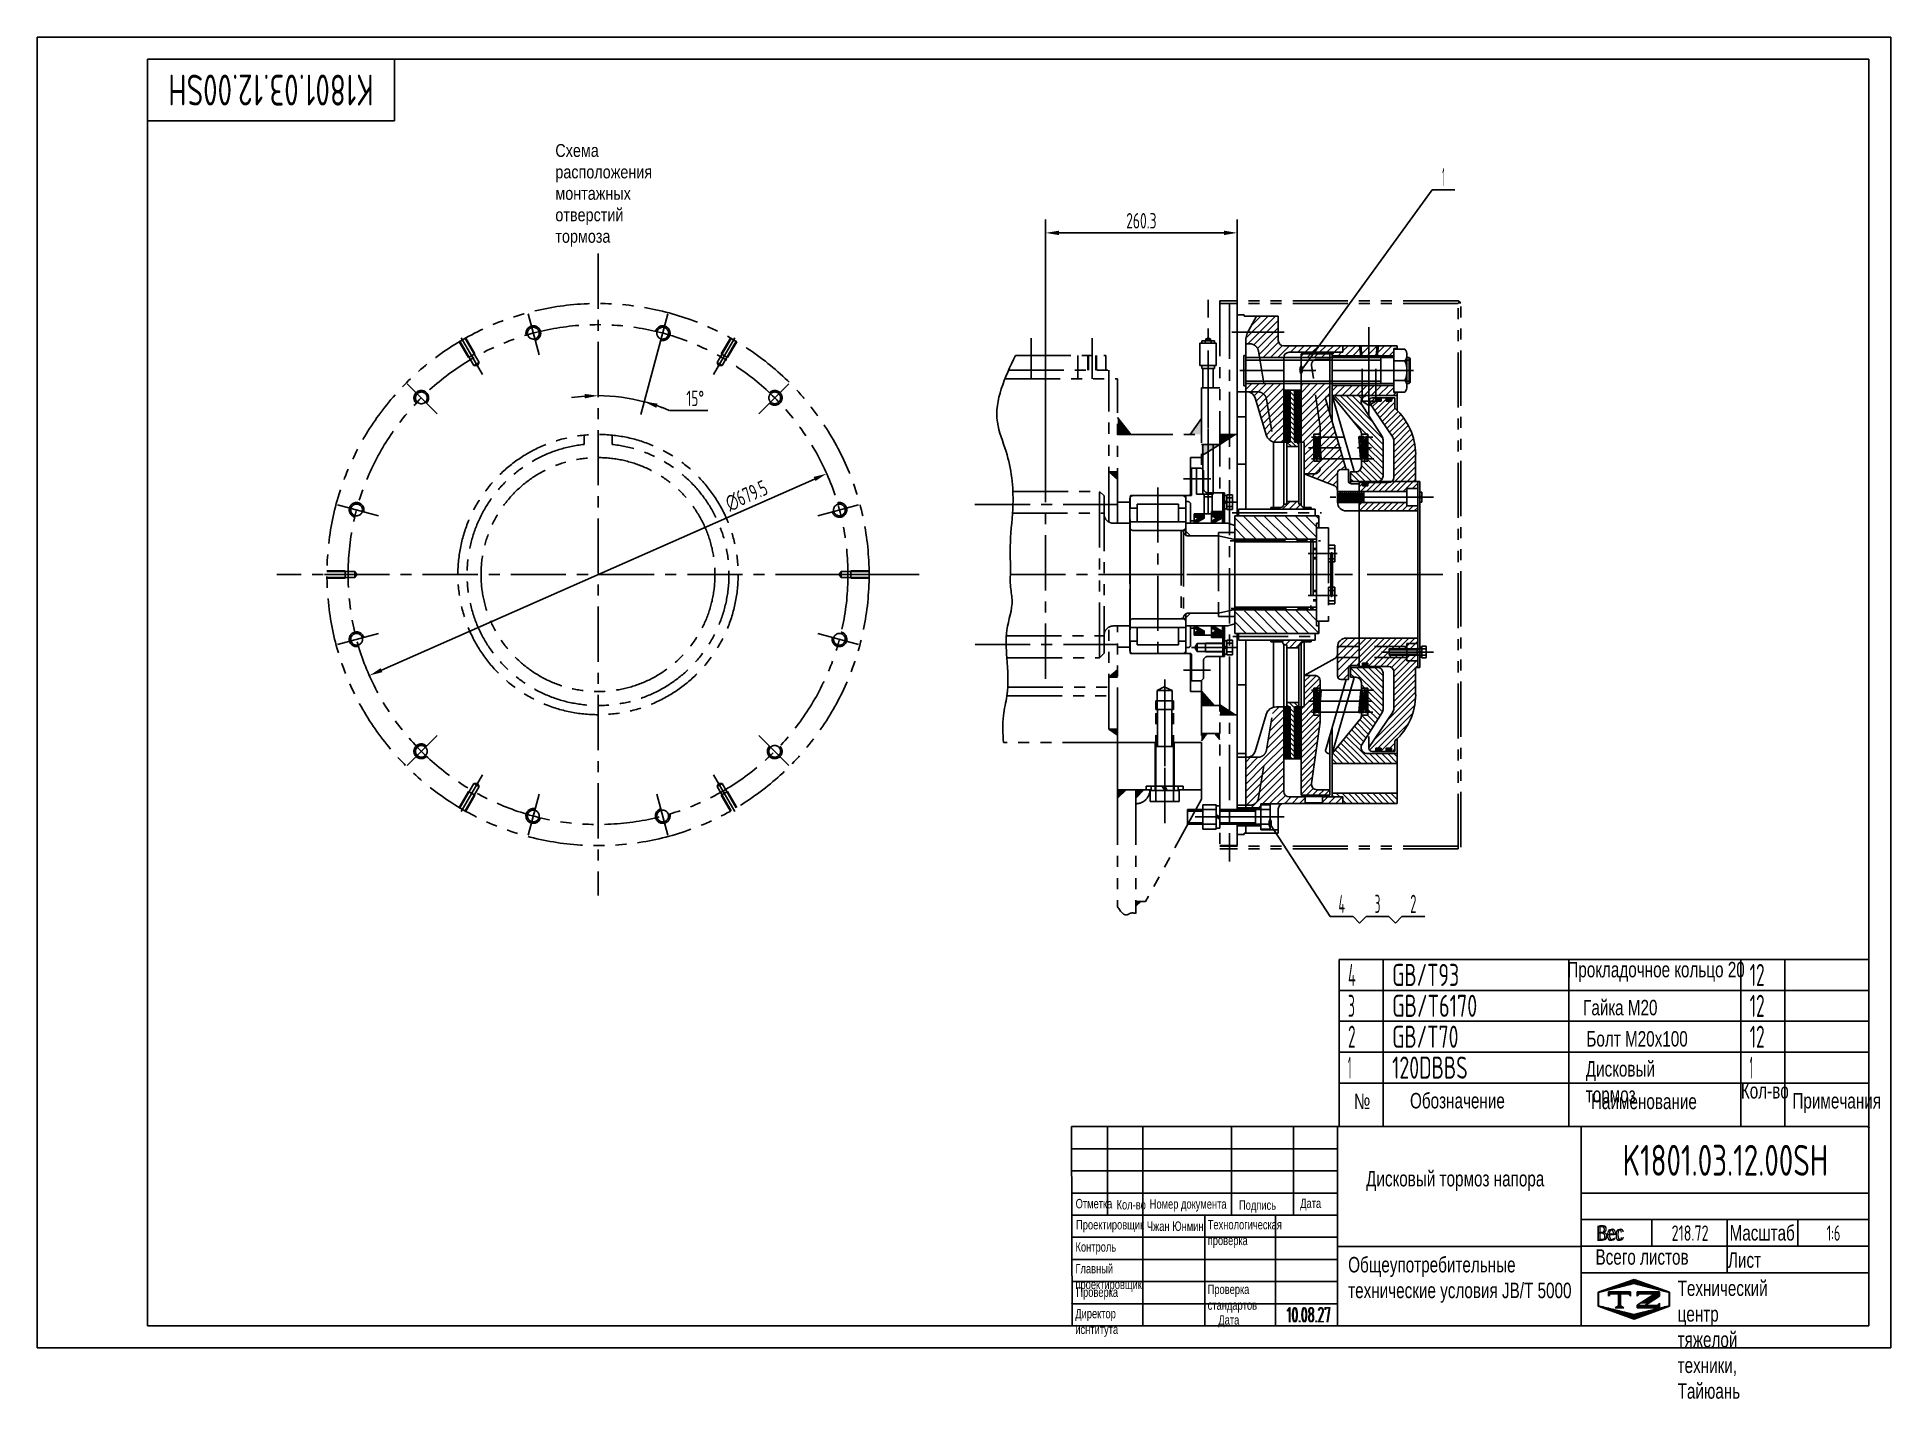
# Model space of a CAD drawing. Header units: millimetres. Extents: x 0 to 2520, y -69 to 1782.
import ezdxf
from ezdxf.enums import TextEntityAlignment as Align

# ---------------------------------------------------------------- set-up
doc = ezdxf.new("R2010")
doc.units = ezdxf.units.MM
doc.header["$LTSCALE"] = 60
for name, pattern in [('F', [0.75, 0.5, -0.25]), ('G', [2, 1.25, -0.25, 0.25, -0.25]), ('K', [2.5, 1.25, -0.25, 0.25, -0.25, 0.25, -0.25])]:
    doc.linetypes.add(name, pattern=pattern)
for name, color, linetype in [('01', 7, 'Continuous'), ('02', 1, 'Continuous'), ('04', 2, 'F'), ('05', 142, 'G'), ('07', 6, 'K'), ('08', 1, 'Continuous'), ('10', 1, 'Continuous'), ('11', 3, 'Continuous'), ('THICK', 7, 'Continuous')]:
    doc.layers.add(name, color=color, linetype=linetype)
doc.styles.get("Standard").update_dxf_attribs({"font": 'isocp', "width": 0.707, "bigfont": 'intecad.shx'})
doc.dimstyles.new('INTE', dxfattribs={"dimscale": 6, "dimtxt": 3.5, "dimasz": 3, "dimexe": 3, "dimexo": 0, "dimgap": 1, "dimtad": 1, "dimdsep": 46, "dimtxsty": 'Standard', "dimcen": 0, "dimclrd": 1, "dimclre": 1, "dimclrt": 3, "dimaunit": 1, "dimadec": 0, "dimazin": 0, "dimtfac": 1, "dimtmove": 0, "dimatfit": 0, "dimfxl": 1, "dimarcsym": 0})
doc.dimstyles.new('INTE$2', dxfattribs={"dimscale": 6, "dimtxt": 3.5, "dimasz": 3, "dimexe": 3, "dimexo": 0, "dimgap": 1, "dimtad": 1, "dimtih": 1, "dimtoh": 1, "dimdsep": 46, "dimtxsty": 'Standard', "dimcen": 0, "dimclrd": 1, "dimclre": 1, "dimclrt": 3, "dimaunit": 1, "dimadec": 0, "dimazin": 0, "dimtfac": 1, "dimtmove": 0, "dimatfit": 0, "dimfxl": 1, "dimarcsym": 0})
pattern_1 = [(45, (1973.6032, 4315.591), (-2.80633, 2.80633), [])]
pattern_2 = [(45, (1973.603, 4315.591), (-3.367596, 3.367596), [])]
pattern_3 = [(135, (1973.6032, 4315.591), (-2.80633, -2.80633), [])]
pattern_4 = [(135, (1973.6032, 4315.5908), (-2.245064, -2.245064), [])]
pattern_5 = [(45, (636.3797, 2911.235), (-3.0458066, 3.0458066), [])]
pattern_6 = [(45, (179.59285, 411.91707), (-0.088388348, 0.088388348), [])]
pattern_7 = [(45, (593.3937, 280.659), (-1.4142136, 1.4142136), [])]
pattern_8 = [(315, (179.59285, 1690.62694), (-0.088388348, -0.088388348), [])]

msp = doc.modelspace()

# ---------------------------------------------------------------- texts
at = {"layer": '01', "attachment_point": 1}
for s, insert, char_height in [('{\\fArial|b0|i0|c204|p34;Отметка}', (1411.759, 202.501), 12.83031), ('{\\fArial|b0|i0|c204|p34;Номер документа}', (1512.47, 202.012), 12.83031), ('{\\fArial|b0|i0|c204|p34;Дата}', (1717.046, 202.993), 12.83031), ('{\\fArial|b0|i0|c204|p34;Кол-во}', (1467.4, 201.025), 12.83031), ('{\\fArial|b0|i0|c204|p34;Подпись}', (1633.831, 200.533), 12.83031), ('{\\fArial|b0|i0|c204|p34;Проектировщик}', (1412.324, 173.842), 12.83031), ('{\\fArial|b0|i0|c204|p34;\\C3;Чжан Юнмин}', (1508.533, 171.871), 12.83031), ('{\\fArial|b0|i0|c204|p34;Технологическая\\Pпроверка}', (1591.305, 173.938), 12.83031), ('{\\fArial|b0|i0|c204|p34;Вес}', (2121.942, 166.942), 20.95617), ('{\\fArial|b0|i0|c204|p34;Контроль}', (1411.587, 143.62), 12.83031), ('{\\fArial|b0|i0|c204|p34;Главный\\Pпроектировщик}', (1411.473, 114.089), 12.83031), ('{\\fArial|b0|i0|c204|p34;Проверка}', (1412.727, 82.18), 12.83031), ('{\\fArial|b0|i0|c204|p34;Проверка\\Pстандартов}', (1591.182, 85.992), 12.83031), ('{\\fArial|b0|i0|c204|p34;Директор\\Pиснтитута}', (1411.276, 53.029), 12.83031), ('{\\fArial|b0|i0|c204|p34;Дата}', (1605.759, 44.453), 12.83031)]:
    msp.add_mtext(s, dxfattribs=dict(at, insert=insert, char_height=char_height))
at = {"layer": '01', "insert": (2230.092, 91.572), "char_height": 20.95617, "width": 0.9848, "attachment_point": 1}
msp.add_mtext('{\\fArial|b0|i0|c204|p34;Технический центр\\Pтяжелой техники, Тайюань}', dxfattribs=at)
at = {"layer": '02', "width": 0.605172}
for p, p2 in [((1715.26, 1323.495), (1721.26, 1323.495)), ((1673.215, 706.788), (1679.215, 706.788))]:
    msp.add_text('●', height=10, dxfattribs=at).set_placement(p, p2, align=Align.FIT)
at = {"layer": '05', "char_height": 20.96455, "attachment_point": 1}
for s, insert in [('{\\fArial|b0|i0|c204|p34;\\C250;Вес}', (2119.414, 166.328)), ('{\\fArial|b0|i0|c204|p34;\\C0;Масштаб}', (2300.707, 166.843)), ('{\\fArial|b0|i0|c204|p34;\\C0;Всего листов}', (2118.48, 134.073)), ('{\\fArial|b0|i0|c204|p34;\\C0;Лист}', (2298.481, 129.815))]:
    msp.add_mtext(s, dxfattribs=dict(at, insert=insert))
at = {"layer": '07', "attachment_point": 1}
for s, insert, char_height, width in [('{\\fArial|b0|i0|c204|p34;\\W0.8;\\C3;Схема расположения монтажных отверстий тормоза}', (704.489, 1636.6), 17.5, 0.70404), ('{\\fArial|b0|i0|c204|p34;\\C3;Дисковый тормоз}', (2105.156, 389.765), 21, 0.88508)]:
    msp.add_mtext(s, dxfattribs=dict(at, insert=insert, char_height=char_height, width=width))
at = {"layer": '07', "char_height": 21, "attachment_point": 1}
for s, insert in [('{\\fArial|b0|i0|c204|p34;\\C3;Прокладочное кольцо 20}', (2080.158, 524.757)), ('{\\fArial|b0|i0|c204|p34;\\C3;Гайка М20}', (2101.605, 473.101)), ('{\\fArial|b0|i0|c204|p34;\\C3;Болт М20х100}', (2106.03, 430.653)), ('{\\fArial|b0|i0|c204|p34;\\C0;Кол-во}', (2316, 360)), ('{\\fArial|b0|i0|c204|p34;\\C0;№}', (1790.066, 345.549)), ('{\\fArial|b0|i0|c204|p34;\\C0;Обозначение}', (1866.27, 346.563)), ('{\\fArial|b0|i0|c204|p34;\\C0;Наименование}', (2112.237, 345.549)), ('{\\fArial|b0|i0|c204|p34;\\C0;Примечания}', (2386.102, 346.407)), ('{\\fArial|b0|i0|c204|p34;\\C3;Дисковый тормоз напора}', (1806.553, 240.533)), ('{\\fArial|b0|i0|c204|p34;\\C0;Общеупотребительные\\Pтехнические условия \\fArial|b0|i0|c0|p34;JB/T 5000}', (1782.223, 123.598))]:
    msp.add_mtext(s, dxfattribs=dict(at, insert=insert))
at = {"layer": '11', "width": 0.695901}
msp.add_text('K1801.03.12.00SH', height=42, rotation=180, dxfattribs=at).set_placement((457.636, 1731), (178.364, 1731), align=Align.FIT)
at = {"layer": '11'}
for s, height, width, p, p2 in [('1', 24.749, 0.404, (1910.124, 1579.482), (1913.623, 1579.482)), ('4', 24.749, 0.543846, (1769.057, 591.233), (1777.806, 591.233)), ('3', 24.749, 0.527686, (1818.247, 591.233), (1825.971, 591.233)), ('2', 24.749, 0.562593, (1866.54, 591.233), (1875.034, 591.233)), ('4', 30, 0.543846, (1782, 492), (1792.605, 492)), ('GB/T93', 30, 0.691199, (1842, 492), (1933.133, 492)), ('12', 30, 0.611465, (2328, 492), (2348.363, 492)), ('3', 30, 0.527686, (1782, 450), (1791.363, 450)), ('GB/T6170', 30, 0.694489, (1842, 450), (1957.649, 450)), ('12', 30, 0.611465, (2328, 450), (2348.363, 450)), ('2', 30, 0.562593, (1782, 408), (1792.296, 408)), ('GB/T70', 30, 0.691039, (1842, 408), (1932.197, 408)), ('12', 30, 0.611465, (2328, 408), (2348.363, 408)), ('1', 30, 0.404, (1782, 366), (1786.242, 366)), ('120DBBS', 30, 0.685746, (1842, 366), (1944.648, 366)), ('1', 30, 0.404, (2328, 366), (2332.242, 366)), ('K1801.03.12.00SH', 42, 0.695901, (2155.364, 234), (2434.636, 234)), ('218.72', 21, 0.681902, (2221.868, 145.5), (2272.132, 145.5)), ('1:6', 21, 0.631229, (2432.724, 145.5), (2451.276, 145.5)), ('10.08.27', 21, 0.642055, (1698, 34.5), (1758, 34.5)), ('10.08.27', 20.9646, 0.642055, (1699.288, 34.492), (1759.186, 34.492)), ('10.08.27', 20.9562, 0.642055, (1699.604, 34.491), (1759.479, 34.491))]:
    msp.add_text(s, height=height, dxfattribs=dict(at, width=width)).set_placement(p, p2, align=Align.FIT)

# ---------------------------------------------------------------- blocks, each defined once
blk = doc.blocks.new('*U1')
at = {"layer": '01'}
for p, q in [((-4, 0), (-4, 5.4)), ((-4, 5.4), (0, 5.4)), ((0, 3), (-4, 3)), ((-4, 0), (-4, -5.4)), ((0, 5.4), (0, 0)), ((0, 3), (30, 3)), ((0, -5.4), (0, 0)), ((4, 3), (4, 0)), ((4, -3), (4, 0)), ((30, 3), (30, 0)), ((30, -3), (30, 0)), ((0, -3), (-4, -3)), ((-4, -5.4), (0, -5.4)), ((0, -3), (30, -3))]:
    blk.add_line(p, q, dxfattribs=at)
at = {"layer": '02'}
for p, q in [((30, 2), (4, 2)), ((30, -2), (4, -2))]:
    blk.add_line(p, q, dxfattribs=at)
at = {"layer": '05'}
blk.add_line((-7.1, 0), (33.5, 0), dxfattribs=at)
blk = doc.blocks.new('*U3')
at = {"layer": '10'}
h = blk.add_hatch(dxfattribs=at)
h.set_pattern_fill('U', color=256, scale=3, angle=45, style=0, pattern_type=0)
h.set_pattern_definition([(45, (0, 0), (-2.12132, 2.12132), [])])
edge = h.paths.add_edge_path()
edge.add_arc((6, 10), 0.7, 0, 360)
edge = h.paths.add_edge_path()
edge.add_arc((42.4, -10), 0.7, 0, 360)
at = {"layer": '01'}
for p, q in [((0, -10.7), (0, 10)), ((0, 10), (0.7, -10)), ((1.4, 10), (2.1, -10)), ((2.3, 10.1), (1.7, 2.5)), ((2.9, 0.9), (2.1, -10.1)), ((3.8, -10.1), (2.3, 9.9)), ((3.6, 10.1), (5.2, -9.9)), ((5.4, 10.1), (4.5, -0.9)), ((6.7, 9.9), (5.2, -10.1)), ((43.3, 10.1), (41.7, -9.9)), ((43.1, -10.1), (44, 0.9)), ((44.8, -10.1), (43.3, 9.9)), ((44.6, 10), (46.2, -10)), ((45.5, -0.9), (46.4, 10.1)), ((46.2, -10.1), (47.1, 0.9)), ((46.4, 9.9), (47.9, -10.1)), ((49.3, -10), (47.7, 10)), ((48.3, 2.5), (48.6, 10)), ((48.6, 10), (49.3, -10)), ((50, -10.7), (50, 10))]:
    blk.add_line(p, q, dxfattribs=at)
for centre in [(6, 10), (42.4, -10)]:
    blk.add_circle(centre, 0.7, dxfattribs=at)
for centre, start, end in [((0.7, 10), 2.007, 182.007), ((2.9, 10), 4.434, 184.434), ((44, 10), 2.8756, 184.4316), ((47.1, 10), 2.708, 184.4316), ((49.3, 10), 0, 182.0058), ((0, -10), 270, 2.007), ((1.4, -10), 182.007, 2.007), ((4.5, -10), 184.434, 4.434), ((45.5, -10), 184.4316, 359.7879), ((48.6, -10), 184.4316, 356.7101), ((50, -10), 180, 270)]:
    blk.add_arc(centre, 0.7, start, end, dxfattribs=at)
at = {"layer": '05'}
for p, q in [((-4.7, 0), (53.3, 0)), ((-2.1, 10), (55.5, 10)), ((-2.1, -10), (54.4, -10))]:
    blk.add_line(p, q, dxfattribs=at)
blk = doc.blocks.new('*U2')
at = {"layer": '01'}
for p, q in [((-4.6, 1.6), (-4.6, 0)), ((0, 1.6), (-4.6, 1.6)), ((-4.6, 0), (0, 0)), ((0, 0), (-0.9, 1.6)), ((0, 1.6), (0.9, 0)), ((0, 1.6), (4.6, 1.6)), ((4.6, 0), (0, 0)), ((4.6, 1.6), (4.6, 0))]:
    blk.add_line(p, q, dxfattribs=at)
at = {"layer": '05'}
blk.add_line((0, 3.7), (0, -2.1), dxfattribs=at)
blk = doc.blocks.new('wrwerewr')
at = {"layer": '01'}
h = blk.add_hatch(color=256, dxfattribs=at)
h.paths.add_polyline_path([(2481.6, 5117.1, 1), (2478.6, 5117.1, 1)])
h.paths.add_polyline_path([(2491.2, 5117.1, 1), (2488.2, 5117.1, 1)])
for points in [[(2469.3, 5038.8, 1), (2466.3, 5038.8, 1)], [(2469.3, 4872.3, 1), (2466.3, 4872.3, 1)]]:
    blk.add_hatch(color=256, dxfattribs=at).paths.add_polyline_path(points)
at = {"layer": '02'}
h = blk.add_hatch(dxfattribs=at)
h.set_pattern_fill('ANSI31', color=256, scale=1.5, style=0)
h.set_pattern_definition(pattern_2)
h.paths.add_polyline_path([(2392.8, 5155.6, -0.411288), (2397.8, 5160.5), (2447.4, 5160.5), (2447.4, 5166.5), (2392.8, 5166.5, -0.414214), (2387.8, 5171.5), (2387.8, 5179), (2359.6, 5179, 0.106853), (2357.8, 5170.8), (2357.8, 5168.3), (2361.6, 5168.3, -0.366641), (2369.5, 5161.6), (2370.5, 5155.6)])
h.paths.add_polyline_path([(2387.8, 5179), (2387.8, 5193.9), (2367.6, 5193.9), (2360.3, 5180.3, 0.01769), (2359.6, 5179)])
h = blk.add_hatch(dxfattribs=at)
h.set_pattern_fill('ANSI31', color=256, scale=1.5, style=0)
h.set_pattern_definition(pattern_2)
h.paths.add_polyline_path([(2494.4, 5163.4), (2494.4, 5163.9), (2497.4, 5163.9), (2497.4, 5166.5), (2447.4, 5166.5), (2447.4, 5160.5), (2437.4, 5160.5), (2437.4, 5157.3), (2494.4, 5157.3)])
h.paths.add_polyline_path([(2494.4, 5129.9), (2437.4, 5129.9), (2437.4, 5120.6), (2469.5, 5120.6, -0.040072), (2470.4, 5120.6), (2497.4, 5120.6), (2497.4, 5123.3), (2494.4, 5123.3)])
h = blk.add_hatch(dxfattribs=at)
h.set_pattern_fill('ANSI31', color=256, scale=1.5, style=0)
h.set_pattern_definition(pattern_2)
h.paths.add_polyline_path([(2408.8, 5077.6), (2410.8, 5077.6, -0.414214), (2411.8, 5076.6), (2411.8, 5048.5), (2421.4, 5048.5, 0.455189), (2426.3, 5054.2), (2426.3, 5060.1), (2420.7, 5060.1), (2420.7, 5061.7, -0.208945), (2420.5, 5062.3), (2420.5, 5062.3), (2420.5, 5062.3), (2420.5, 5083, -0.081787), (2420.7, 5082.9), (2420.7, 5085.1), (2426.3, 5085.1), (2426.3, 5091.7), (2420.8, 5131.6), (2408.8, 5131.6)])
h.paths.add_polyline_path([(2431.5, 5116.7, -0.504941), (2434.4, 5120.6), (2435.4, 5120.6), (2435.4, 5131.6), (2420.8, 5131.6), (2426.3, 5091.7), (2426.3, 5082.3), (2441.6, 5082.3)])
h.paths.add_polyline_path([(2426.3, 5054.2, -0.455189), (2421.4, 5048.5), (2411.8, 5048.5), (2439.9, 5037.3, -0.273525), (2442.4, 5032.9), (2442.4, 5049.3, -0.414214), (2445.4, 5052.3), (2450.4, 5052.3), (2447.5, 5062.3), (2427.2, 5062.3, -0.507479), (2426.3, 5061.6)])
h.paths.add_polyline_path([(2447.5, 5062.3), (2444.5, 5072.3), (2426.5, 5072.3), (2427.2, 5062.3)])
h.paths.add_polyline_path([(2444.5, 5072.3), (2441.6, 5082.3), (2426.3, 5082.3), (2426.3, 5074.1), (2426.5, 5072.3)])
h.paths.add_polyline_path([(2435.4, 5155.6), (2435.4, 5159), (2408.8, 5159), (2408.8, 5155.6)])
h = blk.add_hatch(dxfattribs=at)
h.set_pattern_fill('ANSI31', color=256, scale=1.5, style=0)
h.set_pattern_definition(pattern_2)
h.paths.add_polyline_path([(2392.8, 5131.6), (2374.5, 5131.6), (2383.5, 5077.9, 0.065), (2386, 5077.6), (2392.8, 5077.6)])
h.paths.add_polyline_path([(2376.9, 5117.3, 0.366641), (2369, 5124), (2358.9, 5124, -0.340773), (2366.6, 5118.1), (2376.5, 5084.5, 0.25386), (2383.5, 5077.9)])
h.paths.add_polyline_path([(2369, 5124, -0.366641), (2376.9, 5117.3), (2374.5, 5131.6), (2357.8, 5131.6), (2357.8, 5124)])
at = {"layer": '02', "linetype": 'Continuous'}
h = blk.add_hatch(dxfattribs=at)
h.set_pattern_fill('ANSI31', color=1, angle=90, style=0)
h.set_pattern_definition(pattern_4)
h.paths.add_polyline_path([(2398.8, 5077.6), (2395.8, 5077.6), (2395.8, 5073.5), (2406.8, 5073.5), (2406.8, 5077.6), (2402.8, 5077.6), (2402.8, 5125.6), (2398.8, 5125.6)])
h = blk.add_hatch(dxfattribs=at)
h.set_pattern_fill('ANSI31', color=1, scale=1.25, angle=90, style=0)
h.set_pattern_definition(pattern_3)
h.paths.add_polyline_path([(2470.5, 5060.1), (2464.4, 5060.1), (2464.4, 5055.3, -0.414214), (2459.4, 5050.3), (2454.4, 5050.3), (2454.4, 5041.3), (2479.4, 5041.3, 0.414214), (2484.4, 5046.3), (2484.4, 5079.9, 0.13227), (2483.8, 5082.5), (2464.4, 5112.8, -0.49108), (2469.5, 5120.6), (2437.4, 5120.6), (2463.3, 5088.9, -0.172711), (2464.4, 5085.7), (2464.4, 5085.1), (2470.5, 5085.1)])
h = blk.add_hatch(dxfattribs=at)
h.set_pattern_fill('ANSI31', color=1, scale=1.25, style=0)
h.set_pattern_definition(pattern_1)
h.paths.add_polyline_path([(2495.4, 5108.6), (2495.4, 5118.6), (2492.2, 5118.6), (2492.2, 5115.6), (2487.2, 5115.6), (2487.2, 5118.6), (2482.6, 5118.6), (2482.6, 5115.6), (2477.6, 5115.6), (2477.6, 5118.6), (2474.4, 5118.6, 0.414214), (2471.4, 5115.6), (2471.4, 5114.8), (2493.3, 5082.2, -0.175459), (2494.4, 5079), (2494.4, 5045.3, -0.236068), (2492.4, 5041.3), (2514.4, 5041.3), (2514.4, 5066.6, 0.212445)])
h.paths.add_polyline_path([(2492.4, 5041.3, -0.162278), (2489.4, 5040.3), (2470.3, 5040.3), (2470.3, 5037.3), (2465.3, 5037.3), (2465.3, 5040.3), (2462.4, 5040.3), (2462.4, 5039.3), (2462.4, 5032), (2506.4, 5032), (2506.4, 5035), (2516.4, 5035), (2516.4, 5041.3), (2514.4, 5041.3)])
h.paths.add_polyline_path([(2462.4, 5022), (2462.4, 5014.2), (2516.4, 5014.2), (2516.4, 5019), (2506.4, 5019), (2506.4, 5022)])
h = blk.add_hatch(dxfattribs=at)
h.set_pattern_fill('LINE', color=1, scale=1.356668, angle=45, style=0)
h.set_pattern_definition(pattern_5)
h.paths.add_polyline_path([(2395.8, 5020.5), (2392.8, 5020.5, -0.414214), (2389.8, 5017.5), (2381, 5017.5), (2381, 5015.9), (2418, 5015.9), (2418, 5017.5), (2411.8, 5017.5, -0.414214), (2408.8, 5020.5), (2406.8, 5020.5), (2406.8, 5023), (2395.8, 5023)])
h = blk.add_hatch(dxfattribs=at)
h.set_pattern_fill('LINE', color=1, scale=1.356668, angle=45, style=0)
h.set_pattern_definition(pattern_5)
h.paths.add_polyline_path([(2381, 4895.2), (2381, 4893.6), (2389.8, 4893.6, -0.414214), (2392.8, 4890.6), (2395.8, 4890.6), (2395.8, 4888.1), (2406.8, 4888.1), (2406.8, 4890.6), (2408.8, 4890.6, -0.414214), (2411.8, 4893.6), (2418, 4893.6), (2418, 4895.2)])
at = {"layer": '02'}
h = blk.add_hatch(dxfattribs=at)
h.set_pattern_fill('ANSI31', color=256, scale=1.5, style=0)
h.set_pattern_definition(pattern_2)
h.paths.add_polyline_path([(2442.4, 4879.1), (2442.4, 4861.8, 0.414214), (2445.4, 4858.8), (2452.4, 4858.8), (2452.4, 4868.8, -0.414214), (2455.4, 4871.8), (2462.4, 4871.8), (2462.4, 4879.1)])
h.paths.add_polyline_path([(2450.4, 4896.9, 0.406545), (2442.4, 4889.1), (2462.4, 4889.1), (2462.4, 4896.9)])
h.paths.add_polyline_path([(2462.4, 4879.1), (2462.4, 4889.1), (2442.4, 4889.1, 0.006563), (2442.4, 4888.9), (2442.4, 4879.1)])
at = {"layer": '02', "linetype": 'Continuous'}
h = blk.add_hatch(dxfattribs=at)
h.set_pattern_fill('ANSI31', color=1, scale=1.25, style=0)
h.set_pattern_definition(pattern_1)
h.paths.add_polyline_path([(2494.4, 4832, -0.175459), (2493.3, 4828.8), (2471.4, 4796.2), (2471.4, 4795.4, 0.414214), (2474.4, 4792.4), (2477.6, 4792.4), (2477.6, 4795.4), (2482.6, 4795.4), (2482.6, 4792.4), (2487.2, 4792.4), (2487.2, 4795.4), (2492.2, 4795.4), (2492.2, 4792.4), (2495.4, 4792.4), (2495.4, 4802.4, 0.212445), (2514.4, 4844.5), (2514.4, 4869.8), (2516.4, 4869.8), (2516.4, 4876.1), (2506.4, 4876.1), (2506.4, 4879.1), (2462.4, 4879.1), (2462.4, 4870.8), (2465.3, 4870.8), (2465.3, 4873.8), (2470.3, 4873.8), (2470.3, 4870.8), (2489.4, 4870.8, -0.414214), (2494.4, 4865.8)])
h.paths.add_polyline_path([(2506.4, 4879.1), (2506.4, 4881.1), (2490, 4881.1), (2490, 4884.1), (2490, 4887.1), (2506.4, 4887.1), (2506.4, 4889.1), (2462.4, 4889.1), (2462.4, 4879.1)])
h.paths.add_polyline_path([(2462.4, 4896.9), (2462.4, 4889.1), (2506.4, 4889.1), (2506.4, 4892.1), (2516.4, 4892.1), (2516.4, 4896.9)])
h.paths.add_polyline_path([(2506.4, 4892.1), (2506.4, 4887.1), (2516.4, 4887.1), (2516.4, 4892.1)])
h.paths.add_polyline_path([(2506.4, 4881.1), (2506.4, 4876.1), (2516.4, 4876.1), (2516.4, 4881.1)])
h = blk.add_hatch(dxfattribs=at)
h.set_pattern_fill('ANSI31', color=1, scale=1.25, style=0)
h.set_pattern_definition(pattern_1)
h.paths.add_polyline_path([(2408.8, 4779.5), (2408.8, 4755.5), (2408.8, 4752), (2435.4, 4752), (2435.4, 4757.1), (2423.4, 4757.1, -0.455189), (2418.5, 4762.8), (2426.3, 4819.4), (2426.3, 4825.9), (2420.7, 4825.9), (2420.7, 4850.9), (2426.3, 4850.9), (2426.3, 4856.9, 0.455189), (2421.4, 4862.6), (2411.8, 4862.6), (2411.8, 4834.5, -0.414214), (2410.8, 4833.5), (2408.8, 4833.5)])
h = blk.add_hatch(dxfattribs=at)
h.set_pattern_fill('ANSI31', color=1, scale=1.25, angle=90, style=0)
h.set_pattern_definition(pattern_3)
h.paths.add_polyline_path([(2470.5, 4825.9), (2464.4, 4825.9), (2464.4, 4825.3, -0.172711), (2463.3, 4822.2), (2437.4, 4790.4), (2469.5, 4790.4, -0.49108), (2464.4, 4798.3), (2483.5, 4828.2, 0.154629), (2484.4, 4831.1), (2484.4, 4864.8, 0.414214), (2479.4, 4869.8), (2454.4, 4869.8), (2454.4, 4860.8), (2459.4, 4860.8, -0.414214), (2464.4, 4855.8), (2464.4, 4850.9), (2470.5, 4850.9)])
at = {"layer": '02'}
h = blk.add_hatch(dxfattribs=at)
h.set_pattern_fill('ANSI31', color=256, scale=1.5, style=0)
h.set_pattern_definition([(45, (1973.603, 4315.591), (-3.367596, 3.367596), [])])
h.paths.add_polyline_path([(2392.8, 4755.5), (2392.8, 4833.5), (2386, 4833.5, 0.065), (2383.5, 4833.1), (2369.5, 4749.5, -0.366641), (2361.6, 4742.8), (2357.8, 4742.8), (2357.8, 4740.4), (2371.8, 4740.4), (2371.8, 4744), (2390.7, 4744, -0.113237), (2392.8, 4744.5), (2412.5, 4744.5), (2412.5, 4750, -0.131652), (2412.7, 4750.5), (2397.8, 4750.5, -0.414214)])
h.paths.add_polyline_path([(2376.9, 4793.7, -0.366641), (2369, 4787), (2357.8, 4787), (2357.8, 4742.8), (2361.6, 4742.8, 0.366641), (2369.5, 4749.5)])
at = {"layer": '02', "linetype": 'Continuous'}
h = blk.add_hatch(dxfattribs=at)
h.set_pattern_fill('ANSI31', color=1, angle=90, style=0)
h.set_pattern_definition(pattern_4)
h.paths.add_polyline_path([(2398.8, 4785.5), (2402.8, 4785.5), (2402.8, 4833.5), (2406.8, 4833.5), (2406.8, 4837.5), (2395.8, 4837.5), (2395.8, 4833.5), (2398.8, 4833.5)])
h = blk.add_hatch(dxfattribs=at)
h.set_pattern_fill('ANSI31', color=1, scale=1.25, angle=90, style=0)
h.set_pattern_definition(pattern_3)
h.paths.add_polyline_path([(2497.4, 4781.2), (2497.4, 4790.4), (2470.4, 4790.4, -0.040072), (2469.5, 4790.4), (2437.4, 4790.4), (2437.4, 4781.2)])
h.paths.add_polyline_path([(2437.4, 4753.8), (2437.4, 4752), (2437.4, 4750.5), (2447.4, 4750.5), (2447.4, 4744.5), (2497.4, 4744.5), (2497.4, 4753.8)])
h = blk.add_hatch(color=1, dxfattribs=at)
h.paths.add_polyline_path([(2481.6, 4793.9, 1), (2478.6, 4793.9, 1)])
h.paths.add_polyline_path([(2491.2, 4793.9, 1), (2488.2, 4793.9, 1)])
at = {"layer": '02'}
h = blk.add_hatch(dxfattribs=at)
h.set_pattern_fill('ANSI31', color=256, scale=1.5, style=0)
h.set_pattern_definition(pattern_2)
h.paths.add_polyline_path([(2447.4, 4750.5), (2428.4, 4750.5, -0.131652), (2428.5, 4750), (2428.5, 4744.5), (2447.4, 4744.5)])
at = {"layer": '04', "linetype": 'F'}
h = blk.add_hatch(dxfattribs=at)
h.set_pattern_fill('U', color=2, scale=3, angle=45, style=0, pattern_type=0)
h.set_pattern_definition([(315, (2420.477, 5072.2625), (-2.12132, -2.12132), [])])
edge = h.paths.add_edge_path()
edge.add_ellipse((2426.5, 5062.3), major_axis=(-0.495, 0.495), ratio=1, start_angle=-135, end_angle=225, ccw=False)
edge = h.paths.add_edge_path()
edge.add_ellipse((2462.9, 5082.3), major_axis=(0.495, 0.495), ratio=1, start_angle=-45, end_angle=315, ccw=False)
at = {"layer": '01'}
for p, q in [((2349.8, 5195.2), (2349.8, 5101.1)), ((2351.1, 5195.2), (2349.8, 5193.9)), ((2349.8, 5101.1), (2349.8, 5193.9)), ((2351.1, 5195.2), (2356.2, 5195.2)), ((2356.2, 5195.2), (2356.2, 5193.9)), ((2356.2, 5193.9), (2387.8, 5193.9)), ((2360.3, 5180.3), (2367.6, 5193.9)), ((2387.8, 5171.5), (2387.8, 5193.9)), ((2357.8, 5015.9), (2357.8, 5170.8)), ((2392.8, 5166.5), (2497.4, 5166.5)), ((2392.8, 5166.5), (2497.4, 5166.5)), ((2447.4, 5160.5), (2447.4, 5166.5)), ((2494.4, 5163.9), (2494.4, 5123.3)), ((2494.4, 5163.9), (2497.4, 5163.9)), ((2494.4, 5163.4), (2494.4, 5143.6)), ((2504.5, 5163.4), (2494.4, 5163.4)), ((2497.4, 5163.9), (2497.4, 5166.5)), ((2497.4, 5166.5), (2497.4, 5163.4)), ((2355.9, 5129.6), (2355.9, 5157.6)), ((2357.8, 5157.6), (2355.9, 5157.6)), ((2355.9, 5155.6), (2355.9, 5143.6)), ((2357.8, 5155.6), (2357.8, 5157.6)), ((2494.4, 5155.6), (2357.8, 5155.6)), ((2392.8, 5155.5), (2392.8, 5020.5)), ((2397.8, 5160.5), (2447.4, 5160.5)), ((2408.8, 5159), (2408.8, 5155.6)), ((2408.8, 5159), (2437.4, 5159)), ((2408.8, 5159), (2437.4, 5159)), ((2435.4, 5159), (2435.4, 5155.6)), ((2437.4, 5160.5), (2437.4, 5155.6)), ((2437.4, 5157.3), (2494.4, 5157.3)), ((2482.4, 5155.6), (2482.4, 5143.6)), ((2494.4, 5152.6), (2504.6, 5152.6)), ((2506.4, 5143.6), (2506.4, 5159.5)), ((2508.4, 5155.6), (2506.4, 5155.6)), ((2508.4, 5155.6), (2508.4, 5131.6)), ((2509.4, 5154.6), (2508.4, 5155.6)), ((2509.4, 5154.6), (2509.4, 5132.6)), ((2357.8, 5129.6), (2355.9, 5129.6)), ((2494.4, 5131.6), (2357.8, 5131.6)), ((2408.8, 5131.6), (2408.8, 5020.5)), ((2435.4, 5131.6), (2435.4, 5103.3)), ((2437.4, 5131.6), (2437.4, 5096.4)), ((2494.4, 5129.9), (2437.4, 5129.9)), ((2482.4, 5131.6), (2482.4, 5143.6)), ((2494.4, 5123.8), (2494.4, 5143.6)), ((2494.4, 5134.6), (2504.6, 5134.6)), ((2506.4, 5143.6), (2506.4, 5127.6)), ((2508.4, 5131.6), (2506.4, 5131.6)), ((2508.4, 5131.6), (2509.4, 5132.6)), ((2357.8, 5124), (2358.9, 5124)), ((2366.5, 5118.5), (2376.5, 5084.5)), ((2408.8, 5125.6), (2392.8, 5125.6)), ((2394.3, 5077.6), (2394.3, 5125.6)), ((2395.8, 5077.6), (2395.8, 5125.6)), ((2397.3, 5077.6), (2397.3, 5125.6)), ((2398.8, 5077.6), (2398.8, 5125.6)), ((2402.8, 5077.6), (2402.8, 5125.6)), ((2404.3, 5077.6), (2404.3, 5125.6)), ((2405.8, 5077.6), (2405.8, 5125.6)), ((2407.3, 5077.6), (2407.3, 5125.6)), ((2450.4, 5052.3), (2431.5, 5116.7)), ((2435.4, 5120.6), (2434.4, 5120.6)), ((2437.4, 5120.6), (2457.6, 5051.7)), ((2473.2, 5120.6), (2437.4, 5120.6)), ((2463.3, 5088.9), (2437.4, 5120.6)), ((2464.4, 5112.8), (2483.5, 5082.8)), ((2470.4, 5120.6), (2497.4, 5120.6)), ((2471.4, 5101.7), (2471.4, 5115.6)), ((2471.4, 5114.8), (2493.3, 5082.2)), ((2474.4, 5118.6), (2495.4, 5118.6)), ((2477.6, 5118.6), (2477.6, 5115.6)), ((2477.6, 5115.6), (2482.6, 5115.6)), ((2482.6, 5115.6), (2482.6, 5118.6)), ((2487.2, 5115.6), (2487.2, 5118.6)), ((2492.2, 5115.6), (2487.2, 5115.6)), ((2492.2, 5118.6), (2492.2, 5115.6)), ((2504.5, 5123.8), (2494.4, 5123.8)), ((2494.4, 5123.3), (2497.4, 5123.3)), ((2495.4, 5108.6), (2495.4, 5118.6)), ((2497.4, 5106.8), (2497.4, 5123.3)), ((2357.8, 5101.1), (2349.8, 5101.1)), ((2383.5, 5017.5), (2383.5, 5077.6)), ((2398.8, 5077.6), (2386, 5077.6)), ((2395.8, 5020.5), (2395.8, 5077.6)), ((2395.8, 5077.6), (2397.8, 5077.6)), ((2397.8, 5077.6), (2398.8, 5077.6)), ((2410.8, 5077.6), (2402.8, 5077.6)), ((2406.8, 5020.5), (2406.8, 5077.6)), ((2464.4, 5055.3), (2464.4, 5085.7)), ((2484.4, 5079.9), (2484.4, 5046.3)), ((2494.4, 5079), (2494.4, 5045.3)), ((2395.8, 5073.5), (2406.8, 5073.5)), ((2411.8, 5076.6), (2411.8, 5017.5)), ((2514.4, 5066.6), (2514.4, 5041.3)), ((2349.8, 5057.3), (2349.8, 5009.8)), ((2349.8, 5009.8), (2349.8, 5057.3)), ((2357.8, 5057.3), (2349.8, 5057.3)), ((2411.8, 5048.5), (2439.9, 5037.3)), ((2442.4, 5049.3), (2442.4, 5022.2)), ((2450.4, 5052.3), (2445.4, 5052.3)), ((2452.4, 5052.3), (2450.4, 5052.3)), ((2452.4, 5042.3), (2452.4, 5052.3)), ((2454.4, 5050.3), (2459.4, 5050.3)), ((2454.4, 5039.4), (2454.4, 5050.3)), ((2506.4, 5032), (2442.4, 5032)), ((2454.4, 5041.3), (2479.4, 5041.3)), ((2462.4, 5039.3), (2455.4, 5039.3)), ((2455.6, 5041.3), (2516.4, 5041.3)), ((2462.4, 5041.3), (2462.4, 5032)), ((2462.4, 5040.3), (2462.4, 5039.3)), ((2462.4, 5040.3), (2489.4, 5040.3)), ((2465.3, 5040.3), (2465.3, 5037.3)), ((2465.3, 5037.3), (2470.3, 5037.3)), ((2470.3, 5037.3), (2470.3, 5040.3)), ((2516.4, 5035), (2506.4, 5035)), ((2506.4, 5035), (2506.4, 5019)), ((2514.4, 5041.3), (2516.4, 5041.3)), ((2516.4, 5041.3), (2516.4, 4869.8)), ((2518.4, 5041.3), (2516.4, 5041.3)), ((2518.4, 5041.3), (2516.4, 5041.3)), ((2518.4, 5041.3), (2518.4, 4869.8)), ((2381, 5017.5), (2381, 5015.9)), ((2392.8, 5020.5), (2395.8, 5020.5)), ((2406.8, 5023), (2395.8, 5023)), ((2408.8, 5020.5), (2406.8, 5020.5)), ((2418, 5017.5), (2418, 5015.9)), ((2506.4, 5022), (2442.4, 5022)), ((2462.4, 5022), (2462.4, 4870.8)), ((2516.4, 5019), (2506.4, 5019)), ((2349.8, 4895.2), (2349.8, 4853.8)), ((2349.8, 4853.8), (2349.8, 4895.2)), ((2357.8, 4738.8), (2357.8, 4895.2)), ((2381, 4895.2), (2381, 4893.6)), ((2383.5, 4893.6), (2383.5, 4833.5)), ((2392.8, 4755.5), (2392.8, 4890.6)), ((2392.8, 4890.6), (2395.8, 4890.6)), ((2395.8, 4890.6), (2395.8, 4833.5)), ((2408.8, 4890.6), (2406.8, 4890.6)), ((2406.8, 4890.6), (2406.8, 4833.5)), ((2408.8, 4779.5), (2408.8, 4890.6)), ((2411.8, 4834.5), (2411.8, 4893.6)), ((2418, 4895.2), (2418, 4893.6)), ((2406.8, 4888.1), (2395.8, 4888.1)), ((2411.8, 4862.6), (2439.9, 4878)), ((2442.4, 4861.8), (2442.4, 4888.9)), ((2462.4, 4871.8), (2455.4, 4871.8)), ((2462.4, 4870.8), (2462.4, 4871.8)), ((2465.3, 4870.8), (2465.3, 4873.8)), ((2465.3, 4873.8), (2470.3, 4873.8)), ((2470.3, 4873.8), (2470.3, 4870.8)), ((2411.8, 4862.6), (2421.4, 4862.6)), ((2426.3, 4819.4), (2426.3, 4856.9)), ((2450.4, 4858.8), (2431.5, 4794.3)), ((2437.4, 4790.4), (2457.6, 4859.4)), ((2452.4, 4858.8), (2445.4, 4858.8)), ((2452.4, 4868.8), (2452.4, 4858.8)), ((2454.4, 4871.6), (2454.4, 4860.8)), ((2454.4, 4869.8), (2479.4, 4869.8)), ((2454.4, 4860.8), (2459.4, 4860.8)), ((2462.4, 4870.8), (2489.4, 4870.8)), ((2464.4, 4855.8), (2464.4, 4825.3)), ((2484.4, 4831.1), (2484.4, 4864.8)), ((2494.4, 4832), (2494.4, 4865.8)), ((2514.4, 4869.8), (2516.4, 4869.8)), ((2514.4, 4844.5), (2514.4, 4869.8)), ((2518.4, 4869.8), (2516.4, 4869.8)), ((2357.8, 4853.8), (2349.8, 4853.8)), ((2420.7, 4850.9), (2426.3, 4850.9)), ((2420.7, 4825.9), (2420.7, 4850.9)), ((2470.5, 4850.9), (2464.4, 4850.9)), ((2470.5, 4825.9), (2470.5, 4850.9)), ((2366.5, 4792.5), (2376.5, 4826.6)), ((2398.8, 4833.5), (2386, 4833.5)), ((2394.3, 4833.5), (2394.3, 4785.5)), ((2395.8, 4837.5), (2406.8, 4837.5)), ((2395.8, 4833.5), (2395.8, 4785.5)), ((2395.8, 4833.5), (2397.8, 4833.5)), ((2397.3, 4833.5), (2397.3, 4785.5)), ((2397.8, 4833.5), (2398.8, 4833.5)), ((2398.8, 4833.5), (2398.8, 4785.5)), ((2402.8, 4833.5), (2402.8, 4785.5)), ((2410.8, 4833.5), (2402.8, 4833.5)), ((2404.3, 4833.5), (2404.3, 4785.5)), ((2405.8, 4833.5), (2405.8, 4785.5)), ((2407.3, 4833.5), (2407.3, 4785.5)), ((2426.3, 4825.9), (2420.7, 4825.9)), ((2463.3, 4822.2), (2437.4, 4790.4)), ((2464.4, 4798.3), (2483.5, 4828.2)), ((2464.4, 4825.9), (2470.5, 4825.9)), ((2471.4, 4796.2), (2493.3, 4828.8)), ((2426.3, 4819.4), (2418.5, 4762.8)), ((2435.4, 4752), (2435.4, 4807.8)), ((2437.4, 4752), (2437.4, 4814.6)), ((2471.4, 4806.3), (2471.4, 4795.4)), ((2497.4, 4804.3), (2497.4, 4744.5)), ((2349.8, 4790.6), (2349.8, 4738.8)), ((2357.8, 4790.6), (2349.8, 4790.6)), ((2349.8, 4738.8), (2349.8, 4790.6)), ((2435.4, 4790.4), (2434.4, 4790.4)), ((2473.2, 4790.4), (2469.5, 4790.4)), ((2470.4, 4790.4), (2497.4, 4790.4)), ((2474.4, 4792.4), (2495.4, 4792.4)), ((2477.6, 4795.4), (2482.6, 4795.4)), ((2477.6, 4792.4), (2477.6, 4795.4)), ((2482.6, 4795.4), (2482.6, 4792.4)), ((2492.2, 4795.4), (2487.2, 4795.4)), ((2487.2, 4795.4), (2487.2, 4792.4)), ((2492.2, 4792.4), (2492.2, 4795.4)), ((2495.4, 4802.4), (2495.4, 4792.4)), ((2408.8, 4785.5), (2392.8, 4785.5)), ((2497.4, 4781.2), (2437.4, 4781.2)), ((2408.8, 4752), (2408.8, 4755.5)), ((2423.4, 4757.1), (2435.4, 4757.1)), ((2437.4, 4753.8), (2497.4, 4753.8)), ((2349.8, 4740.4), (2371.8, 4740.4)), ((2371.8, 4744), (2371.8, 4720)), ((2390.7, 4744), (2371.8, 4744)), ((2387.8, 4739.5), (2387.8, 4717.1)), ((2392.8, 4744.5), (2497.4, 4744.5)), ((2397.8, 4750.5), (2412.7, 4750.5)), ((2408.8, 4752), (2435.4, 4752)), ((2428.4, 4750.5), (2447.4, 4750.5)), ((2437.4, 4752), (2437.4, 4750.5)), ((2447.4, 4750.5), (2447.4, 4744.5)), ((2349.8, 4715.8), (2349.8, 4725.2)), ((2349.8, 4725.2), (2349.8, 4717.1)), ((2349.8, 4723.7), (2371.8, 4723.7)), ((2357.8, 4717.1), (2357.8, 4725.2)), ((2387.8, 4720), (2371.8, 4720)), ((2349.8, 4715.8), (2356.2, 4715.8)), ((2356.2, 4717.1), (2387.8, 4717.1)), ((2356.2, 4715.8), (2356.2, 4717.1))]:
    blk.add_line(p, q, dxfattribs=at)
at = {"layer": '01', "color": 7, "linetype": 'Continuous'}
for p, q in [((2389.8, 5017.5), (2381, 5017.5)), ((2411.8, 5017.5), (2418, 5017.5)), ((2450.4, 5014.2), (2516.4, 5014.2)), ((2389.8, 4893.6), (2381, 4893.6)), ((2411.8, 4893.6), (2418, 4893.6)), ((2450.4, 4896.9), (2516.4, 4896.9)), ((2408.8, 4755.5), (2408.8, 4779.5)), ((2412.5, 4744.5), (2412.5, 4750)), ((2412.5, 4744.5), (2412.5, 4744.5)), ((2413, 4745), (2428, 4745)), ((2413.5, 4751), (2427.5, 4751)), ((2428.5, 4750), (2428.5, 4744.5)), ((2428.5, 4744.5), (2428.5, 4744.5))]:
    blk.add_line(p, q, dxfattribs=at)
at = {"layer": '01'}
for centre in [(2480.1, 5117.1), (2489.7, 5117.1), (2467.8, 5038.8), (2467.8, 4872.3), (2480.1, 4793.9), (2489.7, 4793.9)]:
    blk.add_circle(centre, 1.5, dxfattribs=at)
for centre, radius, start, end in [((2377.8, 5170.8), 20, 151.5498, 180), ((2392.8, 5171.5), 5, 180, 270), ((2497.8, 5157.9), 8.61, 322.0181, 39.5112), ((2397.8, 5155.5), 5, 90, 180), ((2483.3, 5143.6), 23.1, 337.1098, 22.8902), ((2497.8, 5129.3), 8.61, 320.4888, 37.9819), ((2358.9, 5116), 8, 18.1472, 90), ((2434.4, 5117.6), 3, 90, 197.1644), ((2470, 5114.7), 5.94, 85.4106, 199.2084), ((2474.4, 5115.6), 3, 90, 180), ((2457.7, 5066.2), 56.8, 0.32, 48.2956), ((2386, 5087.6), 10, 198.1472, 270), ((2410.8, 5076.6), 1, 0, 90), ((2479.4, 5079.9), 5, 0, 35.16), ((2489.4, 5079), 5, 0, 39.8071), ((2445.4, 5049.3), 3, 90, 180), ((2456.6, 5051.4), 1, 270, 15.4874), ((2459.4, 5055.3), 5, 270, 0), ((2479.4, 5046.3), 5, 270, 0), ((2489.4, 5045.3), 5, 270, 0), ((2437.4, 5032.9), 5, 0, 61.1906), ((2455.4, 5042.3), 3, 180, 270), ((2389.8, 5020.5), 3, 270, 0), ((2411.8, 5020.5), 3, 180, 270), ((2450.4, 5022.2), 8, 180, 270), ((2389.8, 4890.6), 3, 0, 90), ((2411.8, 4890.6), 3, 90, 180), ((2450.4, 4888.9), 8, 90, 180), ((2437.4, 4882.4), 5, 298.8094, 0), ((2455.4, 4868.8), 3, 90, 180), ((2421.4, 4857.6), 5, 352.102, 90), ((2445.4, 4861.8), 3, 180, 270), ((2456.6, 4859.6), 1, 344.5126, 90), ((2459.4, 4855.8), 5, 0, 90), ((2479.4, 4864.8), 5, 0, 90), ((2489.4, 4865.8), 5, 0, 90), ((2457.7, 4844.8), 56.8, 311.7044, 359.68), ((2386, 4823.5), 10, 90, 161.8528), ((2410.8, 4834.5), 1, 270, 0), ((2459.4, 4825.3), 5, 320.8042, 0), ((2479.4, 4831.1), 5, 324.84, 0), ((2489.4, 4832), 5, 320.1929, 0), ((2358.9, 4795), 8, 270, 341.8528), ((2434.4, 4793.4), 3, 162.8356, 270), ((2470, 4796.4), 5.94, 160.7916, 274.5894), ((2474.4, 4795.4), 3, 180, 270), ((2397.8, 4755.5), 5, 180, 270), ((2423.4, 4762.1), 5, 172.102, 270), ((2392.8, 4739.5), 5, 90, 180)]:
    blk.add_arc(centre, radius, start, end, dxfattribs=at)
at = {"layer": '01', "color": 7, "linetype": 'Continuous'}
for centre, radius, start, end in [((2413.5, 4750), 1, 90, 180), ((2413, 4744.5), 0.5, 90, 180), ((2427.5, 4750), 1, 0, 90), ((2428, 4744.5), 0.5, 0, 90)]:
    blk.add_arc(centre, radius, start, end, dxfattribs=at)
at = {"layer": '02'}
for p, q in [((2462.8, 5166.5), (2480.1, 5166.5)), ((2357.8, 5153.2), (2482.4, 5153.2)), ((2506.4, 5153.2), (2509.4, 5153.2)), ((2357.8, 5134), (2482.4, 5134)), ((2506.4, 5134), (2509.4, 5134))]:
    blk.add_line(p, q, dxfattribs=at)
at = {"layer": '02', "color": 1, "linetype": 'Continuous'}
for p, q in [((2443.8, 5030.8), (2443.8, 5023)), ((2444.8, 5032), (2444.8, 5022)), ((2445.8, 5030.8), (2445.8, 5023)), ((2446.8, 5032), (2446.8, 5022)), ((2447.8, 5030.8), (2447.8, 5023)), ((2448.8, 5032), (2448.8, 5022)), ((2449.8, 5030.8), (2449.8, 5023)), ((2450.8, 5032), (2450.8, 5022)), ((2451.8, 5030.8), (2451.8, 5023)), ((2452.8, 5032), (2452.8, 5022)), ((2453.8, 5030.8), (2453.8, 5023)), ((2454.8, 5032), (2454.8, 5022)), ((2455.8, 5030.8), (2455.8, 5023)), ((2456.8, 5032), (2456.8, 5022)), ((2457.8, 5030.8), (2457.8, 5023)), ((2458.8, 5032), (2458.8, 5022)), ((2459.8, 5030.8), (2459.8, 5023)), ((2460.8, 5032), (2460.8, 5022)), ((2461.8, 5030.8), (2461.8, 5023)), ((2462.8, 5032), (2462.8, 5022)), ((2463.8, 5030.8), (2463.8, 5023)), ((2464.8, 5032), (2464.8, 5022)), ((2465.8, 5030.5), (2465.8, 5023.1)), ((2466.8, 5032), (2466.8, 5022))]:
    blk.add_line(p, q, dxfattribs=at)
at = {"layer": '04', "color": 2, "linetype": 'F'}
for p, q in [((2357.8, 5168.3), (2361.6, 5168.3)), ((2462.8, 5166.5), (2463.8, 5157)), ((2463.8, 5166.4), (2464.8, 5157.1)), ((2479.1, 5166.4), (2478.1, 5157.1)), ((2480.1, 5166.5), (2479.1, 5157)), ((2369.5, 5161.6), (2383.5, 5077.6)), ((2408.8, 5155.6), (2408.8, 5131.6)), ((2426.3, 5091.7), (2418.5, 5148.3)), ((2423.4, 5154), (2435.4, 5154)), ((2435.4, 5155.6), (2435.4, 5131.6)), ((2437.4, 5155.6), (2437.4, 5131.6)), ((2463.8, 5157), (2479.1, 5157)), ((2465.1, 5115.4), (2465.1, 5157)), ((2477.8, 5115.4), (2477.8, 5157)), ((2349.8, 5124), (2369, 5124)), ((2465.1, 5115.4), (2471.4, 5111.5)), ((2465.1, 5115.4), (2477.8, 5115.4)), ((2477.8, 5115.4), (2471.4, 5111.5)), ((2418.4, 5082.3), (2474.9, 5082.3)), ((2420.5, 5083), (2420.5, 5062.3)), ((2420.5, 5062.3), (2421.2, 5082.3)), ((2426.3, 5085.1), (2420.7, 5085.1)), ((2420.7, 5085.1), (2420.7, 5060.1)), ((2421.9, 5062.2), (2422.6, 5082.2)), ((2423.4, 5071.3), (2422.6, 5082.3)), ((2424.3, 5082.3), (2422.7, 5062.3)), ((2424.1, 5062.2), (2425.7, 5082.2)), ((2427.2, 5062.3), (2425.7, 5082.3)), ((2426.3, 5091.7), (2426.3, 5054.2)), ((2463.7, 5062.2), (2462.2, 5082.2)), ((2463.6, 5082.4), (2464.4, 5071.3)), ((2465.3, 5082.3), (2463.7, 5062.3)), ((2464.4, 5085.1), (2470.5, 5085.1)), ((2465.1, 5062.2), (2466.7, 5082.3)), ((2466.7, 5082.4), (2467.5, 5071.3)), ((2466.8, 5062.3), (2468.4, 5082.3)), ((2469.8, 5082.3), (2468.2, 5062.2)), ((2469.1, 5062.3), (2469.8, 5082.3)), ((2470.5, 5085.1), (2470.5, 5060.1)), ((2470.5, 5083), (2470.5, 5062.3)), ((2415.8, 5072.3), (2473.8, 5072.3)), ((2420.7, 5060.1), (2426.3, 5060.1)), ((2422.7, 5062.2), (2422.1, 5069.8)), ((2425.8, 5062.2), (2425, 5073.2)), ((2470.5, 5060.1), (2464.4, 5060.1)), ((2466, 5073.2), (2466.8, 5062.2)), ((2468.8, 5069.8), (2469.1, 5062.2)), ((2411.8, 5048.5), (2421.4, 5048.5)), ((2506.4, 4889.1), (2442.4, 4889.1)), ((2506.4, 4876.1), (2506.4, 4892.1)), ((2516.4, 4892.1), (2506.4, 4892.1)), ((2506.4, 4879.1), (2442.4, 4879.1)), ((2516.4, 4876.1), (2506.4, 4876.1)), ((2369.5, 4749.5), (2383.5, 4833.5)), ((2349.8, 4787), (2369, 4787)), ((2349.8, 4742.8), (2361.6, 4742.8))]:
    blk.add_line(p, q, dxfattribs=at)
for centre in [(2462.9, 5082.3), (2426.5, 5062.3)]:
    blk.add_circle(centre, 0.7, dxfattribs=at)
for centre, radius, start, end in [((2361.6, 5160.3), 8, 9.4599, 90), ((2423.4, 5149), 5, 90, 187.898), ((2369, 5116), 8, 9.4599, 90), ((2420.5, 5082.3), 0.7, 357.993, 90), ((2421.9, 5082.3), 0.7, 357.993, 177.993), ((2425, 5082.3), 0.7, 355.566, 175.566), ((2459.4, 5085.7), 5, 0, 39.1958), ((2466, 5082.3), 0.7, 0.2121, 175.5684), ((2469.1, 5082.3), 0.7, 3.2899, 175.5684), ((2470.5, 5082.3), 0.7, 90, 180), ((2421.2, 5062.3), 0.7, 177.993, 357.993), ((2423.4, 5062.3), 0.7, 175.566, 355.566), ((2464.4, 5062.3), 0.7, 175.5684, 357.1244), ((2467.5, 5062.3), 0.7, 175.5684, 357.292), ((2469.8, 5062.3), 0.7, 177.9942, 0), ((2421.4, 5053.5), 5, 270, 7.898), ((2369, 4795), 8, 270, 350.5401), ((2361.6, 4750.8), 8, 270, 350.5401)]:
    blk.add_arc(centre, radius, start, end, dxfattribs=at)
at = {"layer": '05', "color": 4, "linetype": 'G'}
for p, q in [((2471.4, 5108.7), (2471.4, 5184.2)), ((2345.1, 5179), (2393.3, 5179)), ((2471.4, 5108.8), (2471.4, 5169.3)), ((2349.8, 5124), (2358.9, 5124)), ((2531, 5027), (2435.6, 5027)), ((2349.8, 4955.5), (2539.5, 4955.5)), ((2531, 4884.1), (2483, 4884.1)), ((2345.1, 4732), (2393.3, 4732))]:
    blk.add_line(p, q, dxfattribs=at)
at = {"layer": '05'}
for p, q in [((2512.5, 5143.6), (2352.3, 5143.6)), ((2418.4, 5062.3), (2476, 5062.3))]:
    blk.add_line(p, q, dxfattribs=at)
at = {"layer": '01', "xscale": -0.9999999999999999, "rotation": 270}
blk.add_blockref('*U2', (2518.4, 5027), dxfattribs=at)
at = {"layer": '01', "rotation": 270}
blk.add_blockref('*U2', (2518.4, 4884.1), dxfattribs=at)
at = {"layer": '01'}
blk.add_blockref('*U3', (2420.5, 4838.8), dxfattribs=at)
at = {"layer": '05', "color": 4, "linetype": 'G', "rotation": 180}
blk.add_blockref('*U1', (2520, 4884.1), dxfattribs=at)
blk = doc.blocks.new('*D5')
at = {"layer": '08', "color": 1, "lineweight": -2}
for p, q in [((1371, 1182), (1371, 1533.8)), ((1389, 1515.8), (1613.3, 1515.8)), ((1631.3, 1414.3), (1631.3, 1533.8))]:
    blk.add_line(p, q, dxfattribs=at)
at = {"layer": '08', "color": 1}
for points in [[(1389, 1518.8), (1389, 1512.8), (1371, 1515.8)], [(1613.3, 1518.8), (1613.3, 1512.8), (1631.3, 1515.8)]]:
    blk.add_solid(points, dxfattribs=at)
at = {"layer": 'Defpoints', "color": 0}
for p in [(1631.3, 1515.8), (1631.3, 1414.3), (1371, 1182)]:
    blk.add_point(p, dxfattribs=at)
at = {"layer": '08', "color": 3, "insert": (1501.1, 1532.3), "char_height": 21, "attachment_point": 5}
blk.add_mtext('260.3', dxfattribs=at)
blk = doc.blocks.new('*U7')
at = {"layer": '01'}
for p, q in [((-15.1, 5), (-15.1, 0)), ((0, 5), (-15.1, 5)), ((-15.1, 0), (0, 0)), ((0, 0), (-2.9, 5)), ((0, 5), (2.9, 0)), ((0, 5), (15.1, 5)), ((15.1, 0), (0, 0)), ((15.1, 5), (15.1, 0))]:
    blk.add_line(p, q, dxfattribs=at)
at = {"layer": '05'}
blk.add_line((0, 7.1), (0, -2.1), dxfattribs=at)
blk = doc.blocks.new('*U8')
at = {"layer": '01'}
for p, q in [((-18, 0), (-18, 16.5)), ((-18, 16.5), (0, 16.5)), ((-18, 10), (0, 10)), ((0, 16.5), (0, 0)), ((0, -16.5), (0, 0)), ((-18, 0), (-18, -16.5)), ((-18, -10), (0, -10)), ((-18, -16.5), (0, -16.5))]:
    blk.add_line(p, q, dxfattribs=at)
at = {"layer": '05'}
blk.add_line((-19.1, 0), (1.1, 0), dxfattribs=at)
blk = doc.blocks.new('*D9')
at = {"layer": '08', "color": 1, "lineweight": -2}
blk.add_line((468.2, 921.3), (1056.9, 1181.2), dxfattribs=at)
at = {"layer": '08', "color": 1}
for points in [[(1055.6, 1184), (1058.1, 1178.5), (1073.3, 1188.5)], [(467, 924), (469.4, 918.6), (451.7, 914)]]:
    blk.add_solid(points, dxfattribs=at)
at = {"layer": 'Defpoints', "color": 0}
for p in [(1073.3, 1188.5), (451.7, 914)]:
    blk.add_point(p, dxfattribs=at)
at = {"layer": '08', "color": 3, "insert": (964.4, 1158.4), "char_height": 21, "attachment_point": 5, "rotation": 23.8245}
blk.add_mtext('∅679.5', dxfattribs=at)
blk = doc.blocks.new('*D10')
at = {"layer": '08', "color": 1, "lineweight": -2}
for p, q in [((842.5, 1349.9), (820.8, 1268.8)), ((859.5, 1274.3), (911.7, 1274.3))]:
    blk.add_line(p, q, dxfattribs=at)
for start, end in [(94.2417, 98.4834), (75, 90), (66.5108, 75), (66.5166, 70.7583)]:
    blk.add_arc((762.5, 1051.3), 243.2, start, end, dxfattribs=at)
at = {"layer": '08', "color": 1}
for points in [[(744.4, 1296.8), (744.6, 1290.8), (762.5, 1294.5)], [(841.8, 1278), (843.5, 1283.7), (825.5, 1286.2)]]:
    blk.add_solid(points, dxfattribs=at)
at = {"layer": 'Defpoints', "color": 0}
for p in [(762.5, 1487.7), (857.4, 1405.5), (842.5, 1349.9), (783.7, 1293.5), (762.5, 614.9)]:
    blk.add_point(p, dxfattribs=at)
at = {"layer": '08', "color": 3, "insert": (894.6, 1290.8), "char_height": 21, "attachment_point": 5}
blk.add_mtext('15°', dxfattribs=at)
blk = doc.blocks.new('*U19', base_point=(251.96, 168.31))
at = {"layer": '01'}
for p, q in [((251.96, 168.31), (251.96, 182.31)), ((195.96, 168.31), (251.96, 168.31))]:
    blk.add_line(p, q, dxfattribs=at)
blk = doc.blocks.new('*U20')
at = {"layer": '04'}
blk.add_blockref('*U19', (0, 0), dxfattribs=at)
blk = doc.blocks.new('*U21')
at = {"layer": '01'}
for points in [[(415, 292), (25, 292)], [(25, 292), (25, 5)], [(415, 5), (415, 292)], [(25, 5), (415, 5)]]:
    blk.add_lwpolyline(points, dxfattribs=at)
at = {"layer": '02'}
for points in [[(420, 297), (0, 297)], [(0, 297), (0, 0)], [(420, 0), (420, 297)], [(0, 0), (420, 0)]]:
    blk.add_lwpolyline(points, dxfattribs=at)
blk = doc.blocks.new('*U24')
at = {"layer": '01'}
for p, q in [((0, -42), (0, 0)), ((720, -42), (720, 0))]:
    blk.add_line(p, q, dxfattribs=at)
at = {"layer": '02'}
for p, q in [((0, 0), (60, 0)), ((60, -42), (60, 0)), ((60, 0), (312, 0)), ((312, -42), (312, 0)), ((312, 0), (546, 0)), ((546, -42), (546, 0)), ((546, 0), (606, 0)), ((606, -42), (606, 0)), ((606, 0), (720, 0))]:
    blk.add_line(p, q, dxfattribs=at)
blk = doc.blocks.new('*U25')
at = {"layer": '01'}
for p, q in [((0, -42), (0, 0)), ((720, -42), (720, 0))]:
    blk.add_line(p, q, dxfattribs=at)
at = {"layer": '02'}
for p, q in [((0, 0), (60, 0)), ((60, -42), (60, 0)), ((60, 0), (312, 0)), ((312, -42), (312, 0)), ((312, 0), (546, 0)), ((546, -42), (546, 0)), ((546, 0), (606, 0)), ((606, -42), (606, 0)), ((606, 0), (720, 0))]:
    blk.add_line(p, q, dxfattribs=at)
blk = doc.blocks.new('*U26')
at = {"layer": '01'}
for p, q in [((0, -42), (0, 0)), ((720, -42), (720, 0))]:
    blk.add_line(p, q, dxfattribs=at)
at = {"layer": '02'}
for p, q in [((0, 0), (60, 0)), ((60, -42), (60, 0)), ((60, 0), (312, 0)), ((312, -42), (312, 0)), ((312, 0), (546, 0)), ((546, -42), (546, 0)), ((546, 0), (606, 0)), ((606, -42), (606, 0)), ((606, 0), (720, 0))]:
    blk.add_line(p, q, dxfattribs=at)
blk = doc.blocks.new('*U27')
at = {"layer": '01'}
for p, q in [((0, -42), (0, 0)), ((0, 0), (60, 0)), ((60, 0), (312, 0)), ((312, 0), (546, 0)), ((546, 0), (606, 0)), ((606, 0), (720, 0)), ((720, -42), (720, 0))]:
    blk.add_line(p, q, dxfattribs=at)
at = {"layer": '02'}
for p, q in [((60, -42), (60, 0)), ((312, -42), (312, 0)), ((546, -42), (546, 0)), ((606, -42), (606, 0))]:
    blk.add_line(p, q, dxfattribs=at)
blk = doc.blocks.new('*X32')
at = {"color": 0}
for p, q in [((127.06, 7.8), (132.06, 7.8)), ((127.06, 7.5), (132.06, 7.5)), ((127.06, 7.2), (127.32, 7.2)), ((127.84, 5.4), (129.64, 5.4)), ((128.3, 5.7), (130.1, 5.7)), ((128.77, 6), (130.57, 6)), ((129.23, 6.3), (131.04, 6.3)), ((129.7, 6.6), (131.51, 6.6)), ((130.16, 6.9), (131.98, 6.9)), ((130.62, 7.2), (132.06, 7.2))]:
    blk.add_line(p, q, dxfattribs=at)
blk = doc.blocks.new('*X33')
at = {"color": 0}
for p, q in [((127.06, 4.8), (132.06, 4.8)), ((127.06, 4.5), (132.06, 4.5)), ((131.84, 5.1), (132.06, 5.1))]:
    blk.add_line(p, q, dxfattribs=at)
blk = doc.blocks.new('*X31')
at = {"color": 0}
for p, q in [((122.34, 4.5), (123.72, 4.5)), ((122.82, 4.8), (123.24, 4.8))]:
    blk.add_line(p, q, dxfattribs=at)
blk = doc.blocks.new('*X30')
at = {"color": 0}
for p, q in [((120.53, 7.8), (125.53, 7.8)), ((120.53, 7.5), (125.53, 7.5)), ((120.53, 7.2), (120.79, 7.2)), ((125.27, 7.2), (125.53, 7.2))]:
    blk.add_line(p, q, dxfattribs=at)
blk = doc.blocks.new('*X29')
at = {"color": 0}
for p, q in [((119.8, 8.4), (120.72, 8.4)), ((120.66, 8.7), (121.92, 8.7)), ((121.52, 9), (123.12, 9)), ((122.38, 9.3), (124.32, 9.3)), ((123.24, 9.6), (125.52, 9.6)), ((124.1, 9.9), (128.52, 9.9)), ((124.97, 10.2), (127.67, 10.2)), ((125.83, 10.5), (126.82, 10.5)), ((127.02, 9.6), (129.37, 9.6)), ((128.22, 9.3), (130.22, 9.3)), ((129.42, 9), (131.07, 9)), ((130.62, 8.7), (131.92, 8.7)), ((131.82, 8.4), (132.77, 8.4)), ((118.22, 7.8), (118.32, 7.8)), ((118.22, 7.5), (118.27, 7.5)), ((118.22, 7.2), (118.27, 7.2)), ((118.22, 6.9), (118.27, 6.9)), ((118.22, 6.6), (118.27, 6.6)), ((118.22, 6.3), (118.27, 6.3)), ((118.22, 6), (118.27, 6)), ((118.22, 5.7), (118.27, 5.7)), ((118.22, 5.4), (118.27, 5.4)), ((118.22, 5.1), (118.27, 5.1)), ((118.22, 4.8), (118.27, 4.8)), ((118.79, 4.5), (119.42, 4.5)), ((118.94, 8.1), (119.52, 8.1)), ((119.61, 4.2), (120.62, 4.2)), ((131.92, 4.2), (132.95, 4.2)), ((133.02, 8.1), (133.62, 8.1)), ((133.12, 4.5), (133.76, 4.5)), ((134.22, 7.8), (134.32, 7.8)), ((134.27, 7.5), (134.32, 7.5)), ((134.27, 7.2), (134.32, 7.2)), ((134.27, 6.9), (134.32, 6.9)), ((134.27, 6.6), (134.32, 6.6)), ((134.27, 6.3), (134.32, 6.3)), ((134.27, 6), (134.32, 6)), ((134.27, 5.7), (134.32, 5.7)), ((134.27, 5.4), (134.32, 5.4)), ((134.27, 5.1), (134.32, 5.1)), ((134.27, 4.8), (134.32, 4.8)), ((120.43, 3.9), (121.82, 3.9)), ((121.26, 3.6), (123.02, 3.6)), ((122.08, 3.3), (124.22, 3.3)), ((122.91, 3), (125.42, 3)), ((123.73, 2.7), (128.89, 2.7)), ((124.55, 2.4), (128.07, 2.4)), ((125.38, 2.1), (127.26, 2.1)), ((126.2, 1.8), (126.45, 1.8)), ((127.12, 3), (129.7, 3)), ((128.32, 3.3), (130.51, 3.3)), ((129.52, 3.6), (131.32, 3.6)), ((130.72, 3.9), (132.14, 3.9))]:
    blk.add_line(p, q, dxfattribs=at)

# ---------------------------------------------------------------- dimensions: what is measured, and where the dimension line sits
at = {"layer": '08'}
dim = msp.add_linear_dim(base=(1631.282, 1515.794), p1=(1370.982, 1181.985), p2=(1631.282, 1414.258), dimstyle='INTE', dxfattribs=at)
dim.commit()
dim.dimension.update_dxf_attribs({"geometry": '*D5', "text_midpoint": (1501.132, 1532.296)})
dim = msp.add_angular_dim_2l(base=(783.715, 1293.542), line1=((842.535, 1349.896), (857.444, 1405.538)), line2=((762.519, 1487.68), (762.519, 614.864)), dimstyle='INTE$2', dxfattribs=at)
dim.commit()
dim.dimension.update_dxf_attribs({"geometry": '*D10', "text_midpoint": (894.586, 1290.815)})
dim = msp.add_diameter_dim_2p(p1=(451.72, 914.035), p2=(1073.318, 1188.509), dimstyle='INTE', dxfattribs=at)
dim.commit()
dim.dimension.update_dxf_attribs({"geometry": '*D9', "text_midpoint": (971.02, 1143.339), "dimtype": 163})

# ---------------------------------------------------------------- hatches: boundary and pattern name
at = {"layer": '07', "linetype": 'K'}
for points in [[(1931.782, 1423.272), (1935.282, 1420.82), (1931.782, 1420.82)], [(1468.782, 1264.847), (1468.782, 1241.772), (1486.857, 1241.772)], [(1468.782, 1180.567), (1456.782, 1190.772), (1468.782, 1190.772)], [(1468.782, 911.772), (1468.782, 921.977), (1456.782, 911.772)], [(1600.571, 873.272), (1582.782, 893.056), (1582.782, 873.272)], [(1468.782, 833.068), (1468.782, 841.272), (1456.782, 841.272)], [(1468.782, 747.167), (1468.782, 758.772), (1480.338, 758.772)], [(1493.782, 758.772), (1504.333, 758.772), (1493.782, 747.5)], [(1493.782, 600.293), (1493.782, 606.772), (1500.282, 606.772)]]:
    msp.add_hatch(color=6, dxfattribs=at).paths.add_polyline_path(points)
h = msp.add_hatch(color=6, dxfattribs=at)
h.paths.add_polyline_path([(1582.782, 1263.462), (1567.317, 1241.772), (1582.782, 1241.772)])
h.paths.add_polyline_path([(1607.782, 1228.255), (1582.782, 1228.255), (1582.782, 1212.909)])
h = msp.add_hatch(color=6, dxfattribs=at)
h.paths.add_polyline_path([(1620.782, 1236.785), (1620.782, 1241.772), (1607.782, 1241.772), (1607.782, 1228.255)])
h.paths.add_polyline_path([(1628.382, 1241.772), (1620.782, 1241.772), (1620.782, 1236.785)])
h = msp.add_hatch(dxfattribs=at)
h.set_pattern_fill('_USER', color=6, scale=2, angle=45, style=0, pattern_type=0)
h.set_pattern_definition(pattern_7)
h.paths.add_polyline_path([(1567.832, 1158.739), (1569.432, 1158.739), (1569.432, 1195.809), (1567.832, 1195.809)])
h = msp.add_hatch(dxfattribs=at)
h.set_pattern_fill('_USER', color=6, scale=3, angle=45, style=0, pattern_type=0)
h.set_pattern_definition([(45, (383.6732, 333.6306), (-2.1213203, 2.1213203), [])])
h.paths.add_polyline_path([(1614.242, 1158.872), (1614.242, 1162.422), (1611.742, 1162.422), (1611.742, 1149.672), (1614.242, 1149.672)])
h.paths.add_polyline_path([(1614.242, 1149.672), (1612.145, 1149.672), (1611.742, 1149.672), (1611.742, 1124.122), (1614.242, 1124.122)])
h = msp.add_hatch(dxfattribs=at)
h.set_pattern_fill('ANSI31', color=6, style=0)
h.set_pattern_definition(pattern_6)
h.paths.add_polyline_path([(1603.156, 1128.087), (1596.901, 1123.567), (1599.03, 1121.439), (1610.475, 1128.087), (1610.475, 1135.266), (1596.582, 1135.266), (1596.582, 1130.918)])
h = msp.add_hatch(dxfattribs=at)
h.set_pattern_fill('ANSI31', color=6, scale=10, style=0)
h.set_pattern_definition([(45, (179.5928, 411.9171), (-0.8838835, 0.8838835), [])])
h.paths.add_polyline_path([(1596.582, 1135.266), (1596.582, 1130.918), (1603.156, 1128.087), (1596.901, 1123.567), (1599.03, 1121.439), (1610.475, 1128.087), (1610.475, 1135.266)])
h = msp.add_hatch(dxfattribs=at)
h.set_pattern_fill('ANSI31', color=6, style=0)
h.set_pattern_definition(pattern_6)
h.paths.add_polyline_path([(1579.203, 1128.087), (1572.732, 1123.598), (1574.789, 1121.272), (1586.522, 1128.087), (1586.522, 1132.831), (1572.732, 1132.831), (1572.732, 1129.788)])
h = msp.add_hatch(dxfattribs=at)
h.set_pattern_fill('ANSI31', color=6, style=0)
h.set_pattern_definition(pattern_8)
h.paths.add_polyline_path([(1586.522, 969.713), (1572.732, 969.713), (1572.732, 972.756), (1579.203, 974.457), (1572.732, 978.946), (1574.789, 981.272), (1586.522, 974.457)])
h = msp.add_hatch(dxfattribs=at)
h.set_pattern_fill('ANSI31', color=6, scale=10, style=0)
h.set_pattern_definition([(315, (179.5928, 1690.627), (-0.8838835, -0.8838835), [])])
h.paths.add_polyline_path([(1610.475, 967.278), (1596.582, 967.278), (1596.582, 971.626), (1603.156, 974.457), (1596.901, 978.977), (1599.03, 981.105), (1610.475, 974.457)])
h = msp.add_hatch(dxfattribs=at)
h.set_pattern_fill('ANSI31', color=6, style=0)
h.set_pattern_definition(pattern_8)
h.paths.add_polyline_path([(1610.475, 967.278), (1596.582, 967.278), (1596.582, 971.626), (1603.156, 974.457), (1596.901, 978.977), (1599.03, 981.105), (1610.475, 974.457)])
h = msp.add_hatch(dxfattribs=at)
h.set_pattern_fill('_USER', color=6, scale=2, angle=45, style=0, pattern_type=0)
h.set_pattern_definition(pattern_7)
h.paths.add_polyline_path([(1567.832, 906.735), (1569.432, 906.735), (1569.432, 942.305, 0.41421356), (1567.932, 943.805), (1567.832, 943.805)])
h = msp.add_hatch(color=6, dxfattribs=at)
h.paths.add_polyline_path([(1620.782, 865.759), (1607.782, 874.289), (1607.782, 860.772), (1620.782, 860.772)])
h.paths.add_polyline_path([(1620.782, 865.759), (1620.782, 860.772), (1628.382, 860.772)])
h = msp.add_hatch(color=6, dxfattribs=at)
h.paths.add_polyline_path([(1582.782, 835.272), (1582.782, 825.279), (1589.999, 835.272)])
h.paths.add_polyline_path([(1607.782, 827.111), (1607.782, 835.272), (1601, 835.272)])
at = {"layer": '11', "linetype": 'Continuous'}
h = msp.add_hatch(dxfattribs=at)
h.set_pattern_fill('_USER', color=3, scale=10, angle=135, style=0, pattern_type=0)
h.set_pattern_definition([(135, (557.104, 290.171), (-7.07107, -7.07107), [])])
h.paths.add_polyline_path([(1739.312, 1099.272), (1739.312, 1121.122), (1742.482, 1121.122), (1742.482, 1131.272), (1628.182, 1131.272), (1628.182, 1100.472), (1653.582, 1100.472), (1653.582, 1099.272)])
h.paths.add_polyline_path([(1742.482, 971.272), (1742.482, 981.422), (1739.312, 981.422), (1739.312, 1003.272), (1653.582, 1003.272), (1653.582, 1002.072), (1628.182, 1002.072), (1628.182, 971.272)])

# ---------------------------------------------------------------- linework, layer by layer
for p, q in [((1633.182, 1140.272), (1737.482, 1140.272)), ((1633.182, 1131.272), (1633.182, 1140.272)), ((1737.482, 1140.272), (1737.482, 1131.272)), ((1618.682, 1121.122), (1628.182, 1118.122)), ((1628.182, 1131.272), (1628.182, 971.272)), ((1742.482, 1131.272), (1628.182, 1131.272)), ((1739.312, 1121.122), (1739.312, 981.422)), ((1742.482, 1121.122), (1739.312, 1121.122)), ((1742.482, 1131.272), (1742.482, 1114.772)), ((1628.182, 1098.772), (1628.182, 1003.772)), ((1742.482, 987.772), (1742.482, 971.272)), ((1742.482, 971.272), (1628.182, 971.272)), ((1633.182, 971.272), (1633.182, 962.272)), ((1633.182, 962.272), (1737.482, 962.272)), ((1737.482, 962.272), (1737.482, 971.272)), ((1742.482, 981.422), (1739.312, 981.422)), ((1770, 360), (2490, 360)), ((1770, 360), (1770, 300.776)), ((1830, 360), (1830, 300.776)), ((2082, 360), (2082, 300.776)), ((2316, 360), (2316, 300.776)), ((2376, 360), (2376, 300.776))]:
    msp.add_line(p, q)
at = {"layer": '01', "color": 7, "linetype": 'Continuous'}
for p, q in [((1631.282, 1419.772), (1631.282, 1131.272)), ((1628.182, 1095.772), (1739.312, 1095.772)), ((1628.182, 1006.772), (1739.312, 1006.772)), ((1631.282, 971.272), (1631.282, 731.788)), ((1631.282, 711.788), (1631.282, 682.772))]:
    msp.add_line(p, q, dxfattribs=at)
at = {"layer": '01'}
for p, q in [((1739.312, 1029.672), (1734.482, 1029.672)), ((1739.312, 1015.672), (1734.482, 1015.672)), ((1563.715, 731.788), (1563.715, 721.788)), ((1584.782, 731.788), (1563.715, 731.788)), ((1663.715, 731.788), (1607.782, 731.788)), ((1656.215, 731.788), (1656.215, 721.788)), ((1663.715, 738.263), (1663.715, 721.788)), ((1676.215, 738.263), (1663.715, 738.263)), ((1663.715, 731.788), (1676.215, 731.788)), ((1676.215, 721.788), (1676.215, 738.263)), ((1563.715, 711.788), (1563.715, 721.788)), ((1584.782, 711.788), (1563.715, 711.788)), ((1663.715, 711.788), (1607.782, 711.788)), ((1656.215, 711.788), (1656.215, 721.788)), ((1663.715, 705.313), (1663.715, 721.788)), ((1663.715, 711.788), (1676.215, 711.788)), ((1676.215, 721.788), (1676.215, 705.313)), ((1676.215, 705.313), (1663.715, 705.313))]:
    msp.add_line(p, q, dxfattribs=at)
for p in [(2489.951, 299.544), (2489.951, 299.436), (2490, 300)]:
    msp.add_point(p, dxfattribs=at)
at = {"layer": '02'}
for p, q in [((1718.26, 1328.495), (1896.374, 1574.482)), ((1896.374, 1574.482), (1927.374, 1574.482)), ((1734.482, 1028.272), (1739.312, 1028.272)), ((1734.482, 1017.072), (1739.312, 1017.072)), ((1563.715, 729.788), (1584.782, 729.788)), ((1563.715, 713.788), (1584.782, 713.788)), ((1607.782, 729.788), (1656.215, 729.788)), ((1607.782, 713.788), (1656.215, 713.788)), ((1676.215, 711.788), (1757.932, 586.233)), ((1788.932, 586.233), (1757.932, 586.233)), ((1797.77, 577.394), (1788.932, 586.233)), ((1806.609, 586.233), (1797.77, 577.394)), ((1837.609, 586.233), (1806.609, 586.233)), ((1846.448, 577.394), (1837.609, 586.233)), ((1855.287, 586.233), (1846.448, 577.394)), ((1886.287, 586.233), (1855.287, 586.233))]:
    msp.add_line(p, q, dxfattribs=at)
at = {"layer": '02', "color": 1, "linetype": 'Continuous'}
for p, q in [((1628.182, 1099.272), (1739.312, 1099.272)), ((1628.182, 1003.272), (1739.312, 1003.272))]:
    msp.add_line(p, q, dxfattribs=at)
at = {"layer": '02'}
msp.add_spline([(1330.066, 1349.272), (1305.433, 1258.427), (1317.163, 1218.572), (1326.547, 1146.522), (1323.028, 1095.49), (1323.028, 1051.272), (1323.028, 1036.879), (1325.374, 1016.952), (1318.336, 975.924), (1318.336, 938.272), (1318.336, 886.272), (1313.644, 859.875), (1313.644, 822.772)], degree=3, dxfattribs=at)
at = {"layer": '05'}
for p, q in [((762.519, 1487.68), (762.519, 614.864)), ((1591.832, 1160.772), (1591.832, 1424.724)), ((1351.282, 1317.272), (1351.282, 1372.876)), ((1434.282, 1317.272), (1434.282, 1372.876)), ((1630.307, 1149.672), (1611.013, 1149.672)), ((1198.927, 1051.272), (326.111, 1051.272)), ((1323.028, 1051.272), (1789.6, 1051.272)), ((1483.382, 1051.272), (1563.582, 1051.272)), ((1630.307, 952.094), (1611.013, 952.094)), ((1532.782, 713.421), (1532.782, 921.622)), ((1532.782, 865.901), (1532.782, 714.642)), ((1679.28, 721.788), (1560.166, 721.788))]:
    msp.add_line(p, q, dxfattribs=at)
at = {"layer": '05', "color": 142, "linetype": 'G'}
msp.add_line((1620.782, 1419.772), (1620.782, 661.227), dxfattribs=at)
at = {"layer": '05', "color": 4, "linetype": 'G'}
for p, q in [((1591.807, 1340.001), (1591.807, 1140.84)), ((1370.982, 909.732), (1370.982, 1181.985)), ((1523.482, 1169.776), (1523.482, 932.241)), ((1274.876, 1146.522), (1467.736, 1146.522)), ((1624.362, 1135.272), (1745.844, 1135.272)), ((1621.963, 1097.312), (1744.456, 1097.312)), ((1623.243, 1005.232), (1743.038, 1005.232)), ((1625.451, 967.272), (1745.207, 967.272)), ((1275.044, 956.022), (1467.736, 956.022))]:
    msp.add_line(p, q, dxfattribs=at)
at = {"layer": '07', "color": 6, "linetype": 'K'}
for p, q in [((1931.782, 1423.272), (1607.782, 1423.272)), ((1607.782, 1423.272), (1607.782, 1162.422)), ((1931.782, 1419.772), (1607.782, 1419.772)), ((1631.282, 1419.772), (1607.782, 1419.772)), ((1931.782, 678.369), (1931.782, 1423.272)), ((1935.282, 1420.82), (1931.782, 1423.272)), ((1935.282, 1420.82), (1931.782, 1420.82)), ((1935.282, 680.82), (1935.282, 1420.82)), ((682.503, 1349.896), (667.594, 1405.538)), ((842.535, 1349.896), (857.444, 1405.538)), ((573.956, 1367.873), (586.439, 1346.252)), ((574.816, 1368.384), (593.805, 1335.493)), ((605.396, 1323.418), (576.589, 1373.313)), ((581.744, 1372.384), (600.733, 1339.493)), ((582.616, 1372.873), (595.099, 1351.252)), ((919.642, 1323.418), (948.449, 1373.313)), ((943.294, 1372.384), (924.305, 1339.493)), ((942.422, 1372.873), (929.939, 1351.252)), ((950.222, 1368.384), (931.233, 1335.493)), ((951.082, 1367.873), (938.599, 1346.252)), ((1580.707, 1335.671), (1580.707, 1365.831)), ((1602.907, 1365.831), (1580.707, 1365.831)), ((1588.65, 1369.678), (1583.22, 1368.823)), ((1583.22, 1365.831), (1583.22, 1368.823)), ((1591.807, 1368.823), (1583.22, 1368.823)), ((1587.769, 1365.831), (1587.769, 1368.823)), ((1588.65, 1369.964), (1588.65, 1371.798)), ((1588.65, 1371.798), (1591.807, 1371.798)), ((1588.65, 1369.964), (1588.65, 1369.678)), ((1591.807, 1369.678), (1588.65, 1369.678)), ((1594.965, 1371.798), (1591.807, 1371.798)), ((1591.807, 1369.678), (1594.965, 1369.678)), ((1591.807, 1368.823), (1600.394, 1368.823)), ((1594.965, 1369.964), (1594.965, 1371.798)), ((1594.965, 1369.964), (1594.965, 1369.678)), ((1594.965, 1369.678), (1600.394, 1368.823)), ((1595.845, 1365.831), (1595.845, 1368.823)), ((1600.394, 1365.831), (1600.394, 1368.823)), ((1602.907, 1335.671), (1602.907, 1365.831)), ((595.099, 1351.252), (586.439, 1346.252)), ((593.805, 1335.493), (600.733, 1339.493)), ((600.733, 1339.493), (598.632, 1335.132)), ((924.305, 1339.493), (926.405, 1335.132)), ((924.305, 1339.493), (931.233, 1335.493)), ((929.939, 1351.252), (938.599, 1346.252)), ((1330.066, 1349.272), (1452.782, 1349.272)), ((1414.782, 1317.272), (1414.782, 1349.272)), ((1428.282, 1329.272), (1428.282, 1349.272)), ((1429.282, 1329.272), (1429.282, 1349.272)), ((1439.282, 1329.272), (1439.282, 1349.272)), ((1440.282, 1329.272), (1440.282, 1349.272)), ((1452.782, 1329.272), (1452.782, 1349.272)), ((1602.907, 1335.671), (1580.707, 1335.671)), ((1583.171, 1331.611), (1583.171, 1335.671)), ((1600.443, 1331.611), (1600.443, 1335.671)), ((543.911, 1269.88), (503.178, 1310.613)), ((593.805, 1335.493), (598.632, 1335.132)), ((931.233, 1335.493), (926.405, 1335.132)), ((981.126, 1269.88), (1021.86, 1310.613)), ((1315.608, 1317.272), (1468.782, 1317.272)), ((1320.722, 1329.272), (1456.782, 1329.272)), ((1456.782, 1122.795), (1456.782, 1329.272)), ((1468.782, 1121.122), (1468.782, 1317.272)), ((1600.443, 1331.611), (1583.171, 1331.611)), ((1584.807, 1305.272), (1584.807, 1331.611)), ((1584.807, 1331.611), (1598.807, 1331.611)), ((1598.657, 1331.611), (1584.957, 1331.611)), ((1584.957, 1331.611), (1598.657, 1331.611)), ((1598.807, 1305.272), (1598.807, 1331.611)), ((1582.782, 1305.272), (1582.782, 1195.259)), ((1582.782, 1305.272), (1607.782, 1305.272)), ((1468.782, 1264.847), (1486.857, 1241.772)), ((1582.782, 1263.462), (1567.317, 1241.772)), ((743.519, 1240.822), (743.519, 1228.255)), ((781.519, 1240.822), (781.519, 1228.255)), ((1468.782, 1241.772), (1582.782, 1241.772)), ((1607.782, 1241.772), (1631.282, 1241.772)), ((1607.782, 1228.255), (1628.382, 1241.772)), ((1567.782, 1158.739), (1567.782, 1210.272)), ((1567.782, 1210.272), (1582.782, 1210.272)), ((1582.782, 1228.255), (1607.782, 1228.255)), ((1607.782, 1228.255), (1582.782, 1212.909)), ((1584.807, 1160.772), (1584.807, 1228.255)), ((1598.807, 1162.422), (1598.807, 1228.255)), ((1456.782, 1190.772), (1468.782, 1190.772)), ((1456.782, 1190.772), (1468.782, 1180.567)), ((1582.232, 1195.809), (1567.832, 1195.809)), ((1567.832, 1195.809), (1567.832, 1158.739)), ((1569.432, 1195.809), (1569.432, 1158.739)), ((1575.832, 1195.809), (1575.832, 1160.772)), ((1582.232, 1195.809), (1585.432, 1192.609)), ((1585.432, 1192.609), (1585.432, 1168.822)), ((1326.46, 1164.272), (1444.382, 1164.272)), ((1444.382, 938.272), (1444.382, 1164.272)), ((1444.382, 1164.272), (1450.382, 1158.272)), ((1595.317, 1181.272), (1558.592, 1181.272)), ((1567.782, 1160.272), (1566.282, 1158.772)), ((1597.332, 1160.772), (1575.832, 1160.772)), ((1584.982, 1160.772), (1598.682, 1160.772)), ((1586.282, 1160.772), (1586.282, 1133.772)), ((1591.832, 1162.422), (1591.832, 1133.772)), ((1598.682, 1162.422), (1591.832, 1162.422)), ((1597.332, 1160.772), (1597.332, 1136.997)), ((1614.242, 1162.422), (1598.682, 1162.422)), ((1598.682, 1160.772), (1598.682, 1162.422)), ((1611.742, 1162.422), (1611.742, 1121.122)), ((1614.242, 1162.422), (1614.242, 1121.272)), ((1624.842, 1159.597), (1617.342, 1159.597)), ((1617.342, 1159.597), (1617.342, 1149.672)), ((1624.842, 1149.672), (1624.842, 1159.597)), ((463.895, 1131.288), (408.253, 1146.197)), ((1061.142, 1131.288), (1116.785, 1146.197)), ((1325.905, 1134.622), (1450.382, 1134.622)), ((1450.382, 1158.272), (1450.382, 944.272)), ((1468.782, 1149.772), (1485.782, 1149.772)), ((1485.382, 1153.772), (1485.382, 1051.272)), ((1485.382, 1141.772), (1495.382, 1141.772)), ((1485.782, 1051.272), (1485.782, 1157.272)), ((1487.282, 1158.772), (1566.282, 1158.772)), ((1523.481, 1158.772), (1490.382, 1158.772)), ((1523.482, 1146.772), (1495.382, 1146.772)), ((1495.382, 1123.022), (1495.382, 1146.772)), ((1523.481, 1158.772), (1556.582, 1158.772)), ((1523.482, 1146.772), (1551.582, 1146.772)), ((1551.582, 1123.022), (1551.582, 1146.772)), ((1551.582, 1141.772), (1561.582, 1141.772)), ((1561.582, 1158.772), (1561.582, 1104.629)), ((1561.582, 1158.739), (1561.582, 1104.613)), ((1569.432, 1158.739), (1561.582, 1158.739)), ((1561.582, 1153.772), (1561.582, 1104.629)), ((1564.632, 1150.45), (1561.582, 1150.45)), ((1567.932, 1147.15), (1567.932, 1121.272)), ((1597.332, 1156.998), (1586.282, 1156.998)), ((1611.362, 1136.997), (1596.582, 1136.997)), ((1596.582, 1136.997), (1596.582, 1121.122)), ((1596.582, 1135.266), (1610.475, 1135.266)), ((1610.475, 1135.266), (1610.475, 1128.087)), ((1611.362, 1136.997), (1611.742, 1137.377)), ((1611.362, 1136.997), (1611.362, 1121.122)), ((1612.145, 1149.672), (1619.438, 1149.672)), ((1614.242, 1158.872), (1617.342, 1158.872)), ((1614.242, 1149.672), (1614.242, 1158.872)), ((1617.342, 1149.672), (1614.242, 1151.462)), ((1614.242, 1149.672), (1617.342, 1147.882)), ((1614.242, 1149.672), (1614.242, 1140.472)), ((1614.242, 1140.472), (1617.342, 1140.472)), ((1617.342, 1158.872), (1617.342, 1149.672)), ((1624.842, 1155.672), (1617.342, 1155.672)), ((1617.342, 1139.747), (1617.342, 1149.672)), ((1617.342, 1140.472), (1617.342, 1149.672)), ((1624.842, 1143.672), (1617.342, 1143.672)), ((1624.842, 1139.747), (1617.342, 1139.747)), ((1624.842, 1149.672), (1624.842, 1139.747)), ((1463.082, 1121.122), (1485.382, 1121.122)), ((1523.482, 1123.022), (1485.382, 1123.022)), ((1485.382, 1121.122), (1485.382, 981.422)), ((1490.182, 1111.272), (1561.582, 1111.272)), ((1523.482, 1111.272), (1490.182, 1111.272)), ((1523.482, 1123.022), (1561.582, 1123.022)), ((1523.482, 1111.272), (1556.582, 1111.272)), ((1555.382, 1111.272), (1555.382, 991.272)), ((1555.382, 1111.272), (1558.382, 1110.172)), ((1558.382, 1110.172), (1558.382, 992.372)), ((1561.582, 1121.122), (1618.682, 1121.122)), ((1561.582, 1119.772), (1561.582, 1104.629)), ((1567.982, 1103.772), (1561.582, 1110.172)), ((1572.732, 1124.272), (1567.932, 1124.272)), ((1572.732, 1133.392), (1572.732, 1121.122)), ((1572.732, 1132.831), (1586.522, 1132.831)), ((1579.203, 1128.087), (1572.732, 1129.788)), ((1572.732, 1123.598), (1579.203, 1128.087)), ((1574.789, 1121.272), (1572.732, 1123.598)), ((1596.582, 1133.772), (1573.112, 1133.772)), ((1586.522, 1128.087), (1574.789, 1121.272)), ((1586.522, 1132.831), (1586.522, 1128.087)), ((1603.156, 1128.087), (1596.582, 1130.918)), ((1596.901, 1123.567), (1603.156, 1128.087)), ((1599.03, 1121.439), (1596.901, 1123.567)), ((1610.475, 1128.087), (1599.03, 1121.439)), ((1614.242, 1124.122), (1611.742, 1124.122)), ((1739.312, 1114.772), (1755.312, 1114.772)), ((1755.312, 1114.772), (1755.312, 987.772)), ((1564.782, 1103.772), (1605.982, 1103.772)), ((1628.182, 1108.422), (1605.982, 1108.422)), ((1605.982, 1108.422), (1605.982, 1103.772)), ((1605.982, 1103.772), (1628.182, 1098.772)), ((1605.982, 1103.772), (1605.982, 998.772)), ((1731.482, 1099.272), (1731.482, 1003.272)), ((1731.482, 1099.272), (1734.482, 1097.54)), ((1734.482, 1097.54), (1734.482, 1005.004)), ((1739.312, 1086.872), (1734.482, 1086.872)), ((1734.482, 1085.472), (1739.312, 1085.472)), ((1764.112, 1091.262), (1755.312, 1091.262)), ((1755.312, 1091.262), (1755.312, 1079.872)), ((1755.312, 1086.872), (1764.112, 1086.872)), ((1764.112, 1079.872), (1764.112, 1091.262)), ((1767.177, 1079.872), (1728.062, 1079.872)), ((1734.482, 1074.272), (1739.312, 1074.272)), ((1739.312, 1072.872), (1734.482, 1072.872)), ((1755.312, 1068.482), (1755.312, 1079.872)), ((1755.312, 1072.872), (1758.612, 1072.872)), ((1758.612, 1068.482), (1755.312, 1068.482)), ((1758.612, 1079.872), (1758.612, 1022.672)), ((1760.812, 1022.672), (1760.812, 1079.872)), ((1760.812, 1072.872), (1764.112, 1072.872)), ((1764.112, 1068.482), (1760.812, 1068.482)), ((1764.112, 1079.872), (1764.112, 1068.482)), ((448.272, 1051.272), (390.658, 1051.272)), ((394.041, 1055.272), (432.019, 1055.272)), ((394.041, 1047.272), (432.019, 1047.272)), ((394.053, 1056.272), (419.019, 1056.272)), ((394.053, 1046.272), (419.019, 1046.272)), ((419.019, 1056.272), (419.019, 1046.272)), ((432.019, 1055.272), (434.746, 1051.272)), ((432.019, 1055.272), (432.019, 1047.272)), ((432.019, 1047.272), (434.746, 1051.272)), ((1076.766, 1051.272), (1134.379, 1051.272)), ((1093.019, 1055.272), (1090.292, 1051.272)), ((1093.019, 1047.272), (1090.292, 1051.272)), ((1093.019, 1055.272), (1093.019, 1047.272)), ((1130.997, 1055.272), (1093.019, 1055.272)), ((1130.997, 1047.272), (1093.019, 1047.272)), ((1130.985, 1056.272), (1106.019, 1056.272)), ((1106.019, 1046.272), (1106.019, 1056.272)), ((1130.985, 1046.272), (1106.019, 1046.272)), ((1485.382, 948.772), (1485.382, 1051.272)), ((1485.782, 1051.272), (1485.782, 945.272)), ((1755.312, 1034.062), (1755.312, 1022.672)), ((1758.612, 1034.062), (1755.312, 1034.062)), ((1764.112, 1034.062), (1760.812, 1034.062)), ((1764.112, 1022.672), (1764.112, 1034.062)), ((1767.177, 1022.672), (1728.057, 1022.672)), ((1755.312, 1029.672), (1758.612, 1029.672)), ((1755.312, 1011.282), (1755.312, 1022.672)), ((1755.312, 1015.672), (1764.112, 1015.672)), ((1764.112, 1011.282), (1755.312, 1011.282)), ((1760.812, 1029.672), (1764.112, 1029.672)), ((1764.112, 1022.672), (1764.112, 1011.282)), ((1490.182, 991.272), (1558.382, 991.272)), ((1523.482, 991.272), (1561.582, 991.272)), ((1555.382, 991.272), (1558.382, 992.372)), ((1567.982, 998.772), (1561.582, 992.372)), ((1561.582, 943.772), (1561.582, 997.931)), ((1561.582, 948.772), (1561.582, 997.915)), ((1561.582, 982.772), (1561.582, 997.915)), ((1561.582, 943.805), (1561.582, 986.963)), ((1564.782, 998.772), (1605.982, 998.772)), ((1605.982, 998.772), (1628.182, 1003.772)), ((1605.982, 998.772), (1605.982, 994.122)), ((1628.182, 994.122), (1605.982, 994.122)), ((1618.682, 981.422), (1628.182, 984.422)), ((1739.312, 987.772), (1755.312, 987.772)), ((463.895, 971.256), (408.253, 956.347)), ((1061.142, 971.256), (1116.785, 956.347)), ((1317.499, 967.922), (1450.382, 967.922)), ((1456.782, 841.272), (1456.782, 979.749)), ((1463.082, 981.422), (1485.382, 981.422)), ((1468.782, 822.772), (1468.782, 981.422)), ((1523.482, 979.522), (1485.382, 979.522)), ((1485.382, 960.772), (1495.382, 960.772)), ((1495.382, 979.522), (1495.382, 955.772)), ((1523.482, 979.522), (1561.582, 979.522)), ((1551.582, 979.522), (1551.582, 955.772)), ((1551.582, 960.772), (1561.582, 960.772)), ((1561.582, 981.422), (1618.682, 981.422)), ((1567.932, 955.394), (1567.932, 981.422)), ((1572.732, 978.272), (1567.932, 978.272)), ((1572.732, 969.152), (1572.732, 981.422)), ((1574.789, 981.272), (1572.732, 978.946)), ((1572.732, 978.946), (1579.203, 974.457)), ((1579.203, 974.457), (1572.732, 972.756)), ((1572.732, 969.713), (1586.522, 969.713)), ((1596.582, 968.772), (1573.112, 968.772)), ((1576.826, 957.644), (1573.622, 952.094)), ((1586.522, 974.457), (1574.789, 981.272)), ((1611.742, 957.644), (1576.826, 957.644)), ((1576.826, 957.644), (1576.826, 946.544)), ((1586.522, 969.713), (1586.522, 974.457)), ((1611.742, 958.144), (1588.478, 958.144)), ((1588.478, 958.144), (1588.478, 946.044)), ((1596.582, 965.927), (1596.582, 981.422)), ((1603.156, 974.457), (1596.582, 971.626)), ((1596.582, 967.278), (1610.475, 967.278)), ((1599.03, 981.105), (1596.901, 978.977)), ((1596.901, 978.977), (1603.156, 974.457)), ((1611.362, 965.547), (1596.962, 965.547)), ((1610.475, 974.457), (1599.03, 981.105)), ((1610.475, 967.278), (1610.475, 974.457)), ((1611.362, 981.422), (1611.362, 965.547)), ((1611.362, 965.547), (1611.742, 965.167)), ((1611.742, 940.122), (1611.742, 981.422)), ((1614.242, 978.422), (1611.742, 978.422)), ((1614.242, 940.122), (1614.242, 981.422)), ((1614.242, 961.294), (1617.342, 961.294)), ((1614.242, 952.094), (1614.242, 961.294)), ((1617.342, 962.019), (1617.342, 952.094)), ((1624.842, 962.019), (1617.342, 962.019)), ((1617.342, 961.294), (1617.342, 952.094)), ((1624.842, 958.094), (1617.342, 958.094)), ((1624.842, 952.094), (1624.842, 962.019)), ((1318.336, 938.272), (1444.382, 938.272)), ((1444.382, 938.272), (1450.382, 944.272)), ((1468.782, 952.772), (1485.782, 952.772)), ((1487.282, 943.772), (1566.282, 943.772)), ((1523.481, 943.772), (1490.382, 943.772)), ((1523.482, 955.772), (1495.382, 955.772)), ((1523.481, 943.772), (1556.582, 943.772)), ((1523.482, 955.772), (1551.582, 955.772)), ((1564.632, 952.094), (1561.582, 952.094)), ((1567.932, 943.805), (1561.582, 943.805)), ((1567.782, 942.272), (1566.282, 943.772)), ((1567.782, 943.805), (1567.782, 892.272)), ((1567.832, 906.735), (1567.832, 943.805)), ((1614.742, 952.094), (1569.122, 952.094)), ((1569.432, 906.735), (1569.432, 942.305)), ((1576.826, 946.544), (1573.622, 952.094)), ((1611.742, 946.544), (1576.826, 946.544)), ((1585.432, 909.935), (1585.432, 933.722)), ((1611.742, 946.044), (1588.478, 946.044)), ((1614.242, 940.122), (1591.832, 940.122)), ((1607.782, 940.122), (1607.782, 678.369)), ((1612.145, 952.094), (1619.438, 952.094)), ((1614.242, 952.094), (1617.342, 953.884)), ((1617.342, 952.094), (1614.242, 950.304)), ((1614.242, 952.094), (1614.242, 942.894)), ((1614.242, 942.894), (1617.342, 942.894)), ((1617.342, 942.169), (1617.342, 952.094)), ((1617.342, 942.894), (1617.342, 952.094)), ((1624.842, 946.094), (1617.342, 946.094)), ((1624.842, 942.169), (1617.342, 942.169)), ((1624.842, 952.094), (1624.842, 942.169)), ((1456.782, 911.772), (1468.782, 921.977)), ((1456.782, 911.772), (1468.782, 911.772)), ((1595.209, 921.272), (1558.592, 921.272)), ((1582.232, 906.735), (1585.432, 909.935)), ((1582.782, 907.285), (1582.782, 822.772)), ((1318.336, 886.272), (1456.782, 886.272)), ((1319.528, 898.272), (1456.782, 898.272)), ((1522.782, 893.772), (1532.226, 898.682)), ((1522.782, 893.772), (1522.782, 867.772)), ((1522.782, 893.772), (1542.782, 893.772)), ((1532.226, 898.682), (1542.782, 893.772)), ((1542.782, 893.772), (1542.782, 867.772)), ((1567.782, 892.272), (1582.782, 892.272)), ((1582.232, 906.735), (1567.832, 906.735)), ((1582.782, 893.056), (1600.571, 873.272)), ((1520.782, 867.772), (1520.782, 879.772)), ((1520.782, 879.772), (1544.782, 879.772)), ((1520.782, 757.772), (1520.782, 867.772)), ((1544.782, 867.772), (1520.782, 867.772)), ((1523.182, 867.772), (1523.182, 817.522)), ((1542.382, 867.772), (1542.382, 817.522)), ((1544.782, 867.772), (1544.782, 879.772)), ((1544.782, 757.772), (1544.782, 867.772)), ((1582.782, 873.272), (1607.782, 873.272)), ((1607.782, 874.289), (1628.382, 860.772)), ((1607.782, 860.772), (1631.282, 860.772)), ((543.911, 832.664), (503.178, 791.931)), ((981.126, 832.664), (1021.86, 791.931)), ((1456.782, 841.272), (1468.782, 841.272)), ((1456.782, 841.272), (1468.782, 833.068)), ((1582.782, 825.279), (1589.999, 835.272)), ((1582.782, 835.272), (1607.782, 835.272)), ((1601, 835.272), (1607.782, 827.111)), ((1468.782, 822.772), (1313.644, 822.772)), ((1468.782, 822.772), (1468.782, 758.772)), ((1520.782, 822.772), (1468.782, 822.772)), ((1520.782, 822.772), (1468.782, 822.772)), ((1519.782, 757.772), (1519.782, 822.772)), ((1520.782, 817.522), (1532.782, 817.522)), ((1544.782, 817.522), (1532.782, 817.522)), ((1582.782, 822.772), (1544.782, 822.772)), ((1582.782, 822.772), (1544.782, 822.772)), ((1545.782, 757.772), (1545.782, 822.772)), ((1582.782, 758.772), (1582.782, 822.772)), ((573.956, 734.671), (586.439, 756.292)), ((574.816, 734.16), (593.805, 767.051)), ((605.396, 779.126), (576.589, 729.231)), ((581.744, 730.16), (600.733, 763.051)), ((586.439, 756.292), (595.099, 751.292)), ((593.805, 767.051), (598.632, 767.412)), ((593.805, 767.051), (600.733, 763.051)), ((600.733, 763.051), (598.632, 767.412)), ((919.642, 779.126), (948.449, 729.231)), ((924.305, 763.051), (926.405, 767.412)), ((924.305, 763.051), (931.233, 767.051)), ((943.294, 730.16), (924.305, 763.051)), ((931.233, 767.051), (926.405, 767.412)), ((929.939, 751.292), (938.599, 756.292)), ((950.222, 734.16), (931.233, 767.051)), ((951.082, 734.671), (938.599, 756.292)), ((1468.782, 758.772), (1468.782, 599.6)), ((1468.782, 758.772), (1514.532, 758.772)), ((1480.338, 758.772), (1468.782, 747.167)), ((1493.782, 758.772), (1493.782, 590.658)), ((1504.333, 758.772), (1493.782, 747.5)), ((1507.782, 763.772), (1557.782, 763.772)), ((1507.782, 758.772), (1507.782, 763.772)), ((1513.007, 742.772), (1513.007, 757.772)), ((1513.007, 757.772), (1532.782, 757.772)), ((1514.532, 763.772), (1514.532, 757.772)), ((1532.782, 763.772), (1514.532, 763.772)), ((1514.532, 757.772), (1532.782, 757.772)), ((1520.782, 757.772), (1520.782, 742.772)), ((1532.782, 757.772), (1529.318, 763.772)), ((1532.782, 765.869), (1532.782, 755.676)), ((1532.782, 763.772), (1536.246, 757.772)), ((1532.782, 763.772), (1551.032, 763.772)), ((1552.557, 757.772), (1532.782, 757.772)), ((1551.032, 757.772), (1532.782, 757.772)), ((1544.782, 757.772), (1544.782, 742.772)), ((1551.032, 763.772), (1551.032, 757.772)), ((1551.032, 758.772), (1582.782, 758.772)), ((1552.557, 742.772), (1552.557, 757.772)), ((1557.782, 763.772), (1557.782, 758.772)), ((1582.782, 758.772), (1582.782, 745.772)), ((582.616, 729.671), (595.099, 751.292)), ((682.503, 752.649), (667.594, 697.006)), ((842.535, 752.649), (857.444, 697.006)), ((942.422, 729.671), (929.939, 751.292)), ((1582.782, 745.772), (1506.782, 606.772)), ((1532.782, 742.772), (1513.007, 742.772)), ((1532.782, 742.772), (1552.557, 742.772)), ((1631.282, 682.772), (1607.782, 682.772)), ((1931.782, 681.869), (1607.782, 681.869)), ((1931.782, 678.369), (1607.782, 678.369)), ((1500.282, 606.772), (1493.782, 600.293)), ((1493.782, 606.772), (1506.782, 606.772))]:
    msp.add_line(p, q, dxfattribs=at)
at = {"layer": '07'}
for p, q in [((1731.482, 1003.272), (1734.482, 1005.004)), ((1770, 360), (2490, 360))]:
    msp.add_line(p, q, dxfattribs=at)
at = {"layer": '07', "color": 6, "linetype": 'K'}
for centre, radius in [((762.519, 1051.272), 368.5), ((762.519, 1051.272), 339.75), ((674.585, 1379.445), 8), ((850.453, 1379.445), 8), ((522.279, 1291.512), 8), ((1002.758, 1291.512), 8), ((762.519, 1051.272), 190.5), ((762.519, 1051.272), 159), ((434.346, 1139.206), 8), ((1090.692, 1139.206), 8), ((434.346, 963.338), 8), ((1090.692, 963.338), 8), ((522.279, 811.032), 8), ((1002.758, 811.032), 8), ((674.585, 723.099), 8), ((850.453, 723.099), 8)]:
    msp.add_circle(centre, radius, dxfattribs=at)
for centre, radius, start, end in [((674.585, 1379.445), 10, 285, 195.843235), ((850.453, 1379.445), 10, 255, 165.843235), ((1591.807, 1371.798), 1.417, 0, 180), ((522.279, 1291.512), 10, 315, 225.843235), ((1002.758, 1291.512), 10, 225, 135.843235), ((762.519, 1051.272), 178, 96.127515, 83.872485), ((1591.832, 1168.822), 6.4, 180, 270), ((434.346, 1139.206), 10, 345, 255.843235), ((1090.692, 1139.206), 10, 195, 105.843235), ((1490.382, 1153.772), 5, 90, 180), ((1487.282, 1157.272), 1.5, 90, 180), ((1556.582, 1153.772), 5, 0, 90), ((1564.632, 1147.15), 3.3, 0, 90), ((1596.962, 1136.617), 0.38, 90, 180), ((1463.082, 1133.822), 12.7, 180, 270), ((1490.182, 1116.072), 4.8, 180, 270), ((1556.582, 1116.272), 5, 270, 0), ((1564.782, 1110.172), 6.4, 180, 270), ((1573.112, 1133.392), 0.38, 90, 180), ((1573.112, 1133.392), 0.38, 90, 180), ((1759.712, 1079.872), 1.1, 0, 180), ((1759.712, 1022.672), 1.1, 180, 0), ((1490.182, 986.472), 4.8, 90, 180), ((1556.78, 986.472), 4.8, 0, 90), ((1564.782, 992.372), 6.4, 90, 180), ((434.346, 963.338), 10, 15, 285.843235), ((1090.692, 963.338), 10, 165, 75.843235), ((1463.082, 968.722), 12.7, 90, 180), ((1573.112, 969.152), 0.38, 180, 270), ((1596.962, 965.927), 0.38, 180, 270), ((1490.382, 948.772), 5, 180, 270), ((1487.282, 945.272), 1.5, 180, 270), ((1556.582, 948.772), 5, 270, 0), ((1564.632, 955.394), 3.3, 270, 0), ((1567.932, 942.305), 1.5, 0, 90), ((1591.832, 933.722), 6.4, 90, 180), ((522.279, 811.032), 10, 45, 315.843235), ((1002.758, 811.032), 10, 135, 45.843235), ((1493.782, 758.772), 19, 270, 0), ((674.585, 723.099), 10, 75, 345.843235), ((850.453, 723.099), 10, 105, 15.843235)]:
    msp.add_arc(centre, radius, start, end, dxfattribs=at)
msp.add_spline([(1468.782, 599.6), (1482.27, 588.847), (1485.614, 590.658), (1493.782, 590.658)], degree=3, dxfattribs=at)
at = {"layer": 'THICK'}
for p, q in [((1406.024, 300.776), (1406.845, 30)), ((1406.024, 300.776), (2489.951, 300.776)), ((1454.968, 300.646), (1454.968, 300.776)), ((1454.983, 180.431), (1454.983, 300.776)), ((1503.121, 30), (1503.121, 300.776)), ((1623.466, 180.431), (1623.466, 300.776)), ((1707.708, 180.431), (1707.708, 300.776)), ((1767.88, 30), (1767.88, 300.776)), ((2098.829, 30), (2098.829, 300.776)), ((2489.951, 30), (2489.951, 300.776)), ((1406.845, 210.518), (1767.88, 210.518)), ((2098.829, 210.518), (2489.951, 210.518)), ((1406.845, 180.431), (1767.88, 180.431)), ((1587.363, 30), (1587.363, 180.431)), ((1683.639, 30), (1683.639, 180.431)), ((2098.829, 174.414), (2489.951, 174.414)), ((2195.105, 138.311), (2195.105, 174.414)), ((2297.399, 102.207), (2297.399, 174.414)), ((2393.675, 138.311), (2393.675, 174.414)), ((1767.88, 137.789), (2098.829, 137.789)), ((2098.829, 138.311), (2489.951, 138.311)), ((2098.829, 102.207), (2489.951, 102.207)), ((1406.845, 30), (2489.951, 30))]:
    msp.add_line(p, q, dxfattribs=at)
at = {"layer": 'THICK', "color": 3}
for p, q in [((1406.845, 270.69), (1767.88, 270.69)), ((1406.845, 240.604), (1767.88, 240.604)), ((1406.845, 150.345), (1767.88, 150.345)), ((1406.845, 120.259), (1767.88, 120.259)), ((1406.845, 90.173), (1767.88, 90.173)), ((2122.008, 75.768), (2170.778, 92.754)), ((2122.008, 56.851), (2122.008, 75.768)), ((2122.325, 75.385), (2170.463, 87.42)), ((2135.918, 70.311), (2135.918, 76.329)), ((2135.918, 76.329), (2166.004, 76.329)), ((2166.004, 76.329), (2166.004, 70.311)), ((2170.463, 87.42), (2218.601, 75.385)), ((2170.778, 92.754), (2218.915, 75.768)), ((2175.217, 76.329), (2175.217, 70.311)), ((2175.217, 76.329), (2205.303, 76.329)), ((2205.303, 76.329), (2205.303, 70.311)), ((2218.915, 75.768), (2218.915, 56.851)), ((1406.845, 60.086), (1767.88, 60.086)), ((2170.778, 39.092), (2122.008, 56.851)), ((2122.325, 57.333), (2122.325, 75.385)), ((2170.463, 45.299), (2122.325, 57.333)), ((2138.926, 73.32), (2135.918, 70.311)), ((2162.995, 73.32), (2138.926, 73.32)), ((2150.961, 58.22), (2145.132, 54.553)), ((2145.132, 54.553), (2150.961, 54.553)), ((2149.644, 73.349), (2149.644, 56.845)), ((2150.961, 73.349), (2150.961, 56.845)), ((2150.961, 58.22), (2156.79, 54.553)), ((2156.79, 54.553), (2150.961, 54.553)), ((2152.465, 73.349), (2152.465, 56.845)), ((2166.004, 70.311), (2162.995, 73.32)), ((2218.601, 57.333), (2170.463, 45.299)), ((2218.915, 56.851), (2170.778, 39.092)), ((2175.217, 70.311), (2178.226, 73.32)), ((2198.909, 73.32), (2175.217, 57.991)), ((2175.217, 57.991), (2175.217, 54.553)), ((2175.217, 54.553), (2205.302, 54.553)), ((2178.226, 73.32), (2198.909, 73.32)), ((2189.889, 60.504), (2185.29, 57.561)), ((2202.294, 57.561), (2185.29, 57.561)), ((2205.302, 70.369), (2189.889, 60.504)), ((2205.302, 60.57), (2202.294, 57.561)), ((2205.302, 54.553), (2205.302, 60.57)), ((2218.601, 75.385), (2218.601, 57.333))]:
    msp.add_line(p, q, dxfattribs=at)
for p in [(1406.845, 60.086), (1406.845, 30)]:
    msp.add_point(p, dxfattribs=at)

# ---------------------------------------------------------------- block references
at = {"layer": '01', "xscale": 1.47420000000011, "yscale": 1.47420000000011, "zscale": 1.4742}
msp.add_blockref('wrwerewr', (-1832.859, -6254.172), dxfattribs=at)
at = {"layer": '07', "xscale": 6, "yscale": 6, "zscale": 6}
msp.add_blockref('*U21', (0, 0), dxfattribs=at)
at = {"layer": '07', "xscale": 6, "yscale": 6}
msp.add_blockref('*U20', (486, 1668), dxfattribs=at)
at = {"layer": '07'}
for name, p in [('*U8', (1602.782, 721.788)), ('*U27', (1770, 528)), ('*U26', (1770, 486)), ('*U25', (1770, 444)), ('*U24', (1770, 402))]:
    msp.add_blockref(name, p, dxfattribs=at)
at = {"layer": '07', "xscale": -1, "rotation": 90}
msp.add_blockref('*U7', (1607.782, 721.788), dxfattribs=at)
at = {"layer": 'THICK', "color": 3, "xscale": 6.017252561281042, "yscale": 6.01725256128077, "zscale": 6.017252561280779}
for name in ['*X29', '*X30', '*X31', '*X32', '*X33']:
    msp.add_blockref(name, (1410.651, 28.53), dxfattribs=at)

msp.set_redraw_order([(e.dxf.handle, doc.entitydb.next_handle()) for e in msp.query("TEXT MTEXT ATTDEF DIMENSION ARC_DIMENSION")])  # texts and dimensions are drawn at this point

doc.saveas('drawing.dxf')
